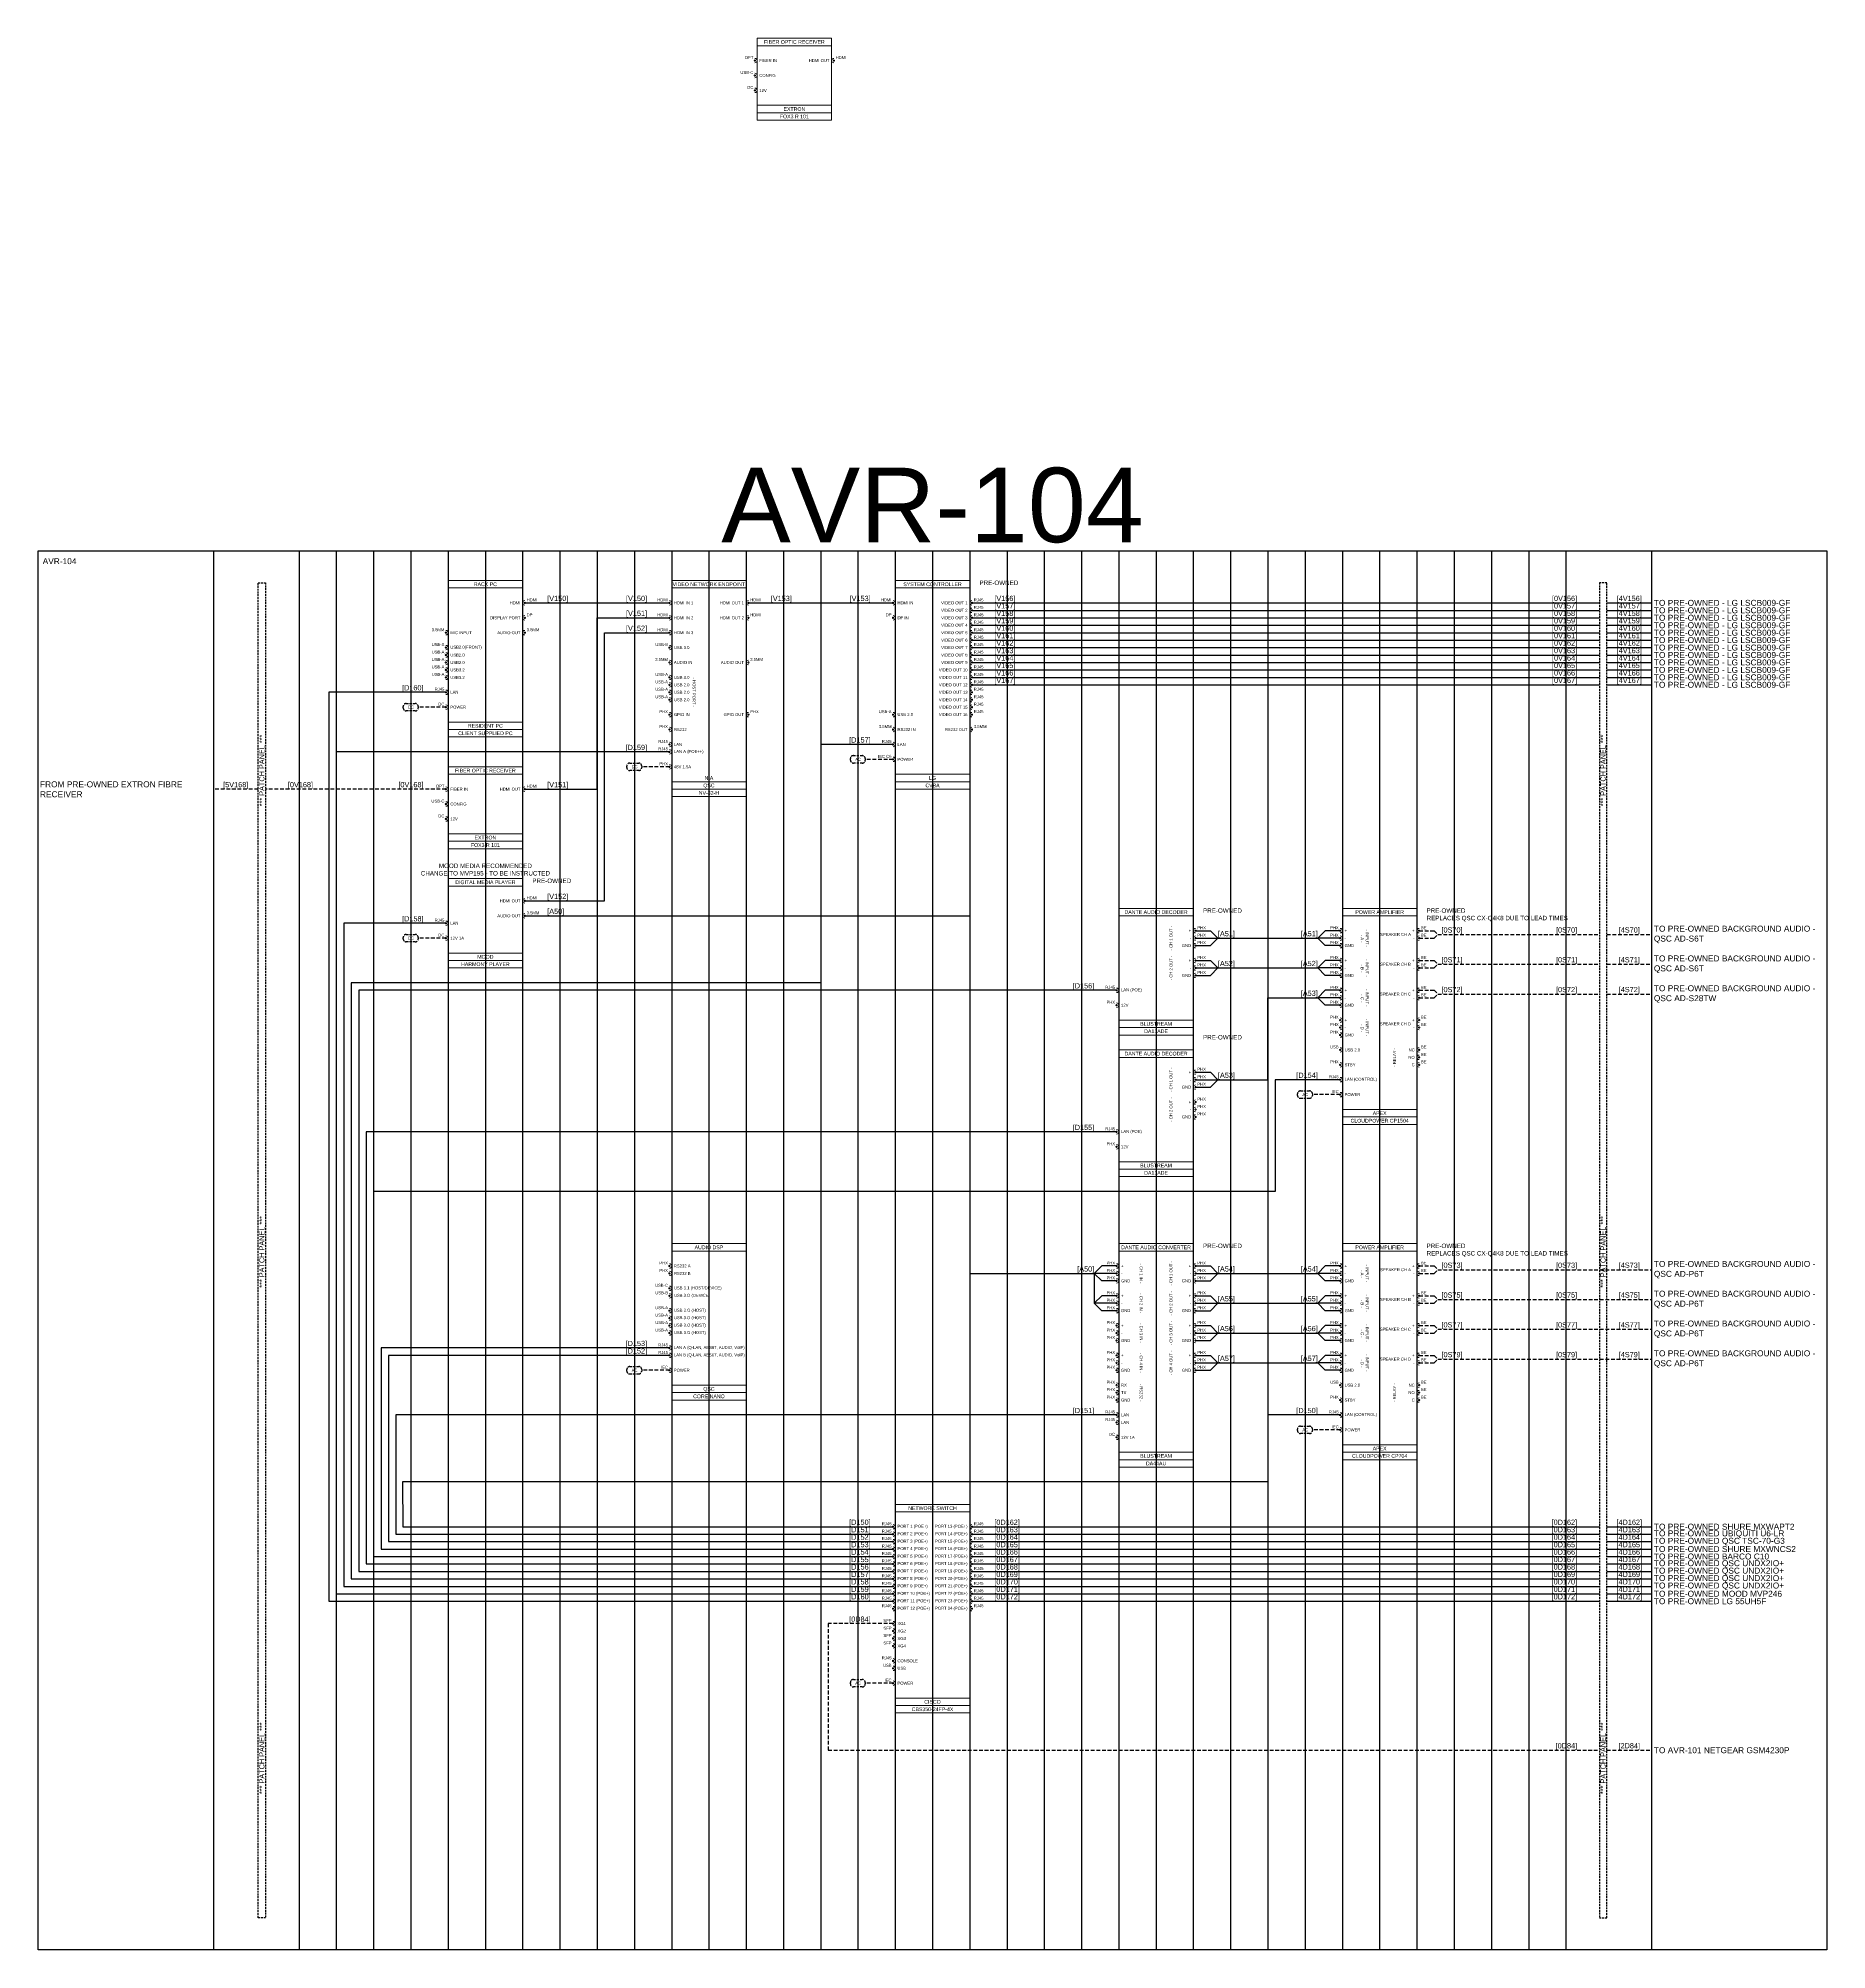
# Model space of a CAD drawing. Header units: millimetres. Extents: x -71336 to -33468, y -26189 to 22712.
# Drawn here: x -43835 to -42635, y -23452 to -22169 of the extents above; entities that cross this region are included whole.
import ezdxf
from ezdxf.enums import TextEntityAlignment as Align
from ezdxf.lldxf.tags import DXFTag

# ---------------------------------------------------------------- set-up
doc = ezdxf.new("R2010")
doc.units = ezdxf.units.MM
doc.linetypes.add('DASHED', pattern=[0.75, 0.5, -0.25])
doc.linetypes.add('DASHED2', pattern=[0.375, 0.25, -0.125])
for name, color, linetype in [('SC - 2 Core Speaker', 211, 'DASHED'), ('SC - 3 Core Flex', 7, 'DASHED'), ('SC - Cat - Green - Data', 84, 'Continuous'), ('SC - Cat - Green - Data - DANTE', 84, 'DANTE'), ('SC - Cat - Green - Data - DS', 84, 'DS'), ('SC - Cat - Green - Data - QLAN', 84, 'QLAN'), ('SC - Cat - Red - AV', 1, 'Continuous'), ('SC - Fibre', 170, 'DASHED'), ('SC - HDMI', 192, 'Continuous'), ('SC - Starquad', 4, 'Continuous'), ('SC - Text', 7, 'Continuous'), ('Text', 7, 'Continuous')]:
    doc.layers.add(name, color=color, linetype=linetype)
doc.layers.add('SC - Equipment', color=7, linetype='Continuous', lineweight=13)
doc.layers.add('SC - Xlines', color=252, linetype='Continuous', plot=False)
doc.styles.add('ARIAL', font='arial.ttf')
doc.styles.get("Standard").update_dxf_attribs({"font": 'arial.ttf', "height": 35})
tags = doc.linetypes.add('DANTE', pattern='A,3.745209,-0.071128,["DANTE",ARIAL,S=0.5,R=0,X=0,Y=-0.25],-2.454793,3.728871', length=10.000001).pattern_tags.tags
tags[6] = DXFTag(74, 10)
tags = doc.linetypes.add('DS', pattern='A,1.939444,-0.075392,["DS",ARIAL,S=0.5,R=0,X=0,Y=-0.25],-1.06308,1.922084', length=5).pattern_tags.tags
tags[6] = DXFTag(74, 10)
tags = doc.linetypes.add('QLAN', pattern='A,3.942001,-0.106942,["QLAN",ARIAL,S=0.5,R=0,X=0,Y=-0.25],-1.981735,3.969322', length=10).pattern_tags.tags
tags[6] = DXFTag(74, 10)

# ---------------------------------------------------------------- blocks, each defined once
blk = doc.blocks.new('Cisco CBS350-24FP-4X - SCHEMATIC')
at = {"layer": 'SC - Equipment'}
for p, q in [((-25, 0), (25, 0)), ((-25, -140), (-25, 0)), ((25, 0), (25, -140)), ((25, -5), (-25, -5)), ((25, -130), (-25, -130)), ((25, -130), (-25, -130)), ((25, -135), (-25, -135)), ((25, -135), (-25, -135)), ((25, -135), (-25, -135)), ((25, -140), (-25, -140))]:
    blk.add_line(p, q, dxfattribs=at)
at = {"layer": 'SC - Equipment', "const_width": 0.7}
for points in [[(-26.1, -15, 1), (-26.9, -15, 1)], [(-26.1, -20, 1), (-26.9, -20, 1)], [(-26.1, -25, 1), (-26.9, -25, 1)], [(26.1, -15, -1), (26.9, -15, -1)], [(26.1, -20, -1), (26.9, -20, -1)], [(26.1, -25, -1), (26.9, -25, -1)], [(-26.1, -30, 1), (-26.9, -30, 1)], [(-26.1, -35, 1), (-26.9, -35, 1)], [(26.1, -30, -1), (26.9, -30, -1)], [(26.1, -35, -1), (26.9, -35, -1)], [(-26.1, -40, 1), (-26.9, -40, 1)], [(-26.1, -45, 1), (-26.9, -45, 1)], [(-26.1, -50, 1), (-26.9, -50, 1)], [(26.1, -40, -1), (26.9, -40, -1)], [(26.1, -45, -1), (26.9, -45, -1)], [(26.1, -50, -1), (26.9, -50, -1)], [(-26.1, -55, 1), (-26.9, -55, 1)], [(-26.1, -60, 1), (-26.9, -60, 1)], [(26.1, -55, -1), (26.9, -55, -1)], [(26.1, -60, -1), (26.9, -60, -1)], [(-26.1, -65, 1), (-26.9, -65, 1)], [(-26.1, -70, 1), (-26.9, -70, 1)], [(26.1, -65, -1), (26.9, -65, -1)], [(26.1, -70, -1), (26.9, -70, -1)], [(-26.1, -80, 1), (-26.9, -80, 1)], [(-26.1, -85, 1), (-26.9, -85, 1)], [(-26.1, -90, 1), (-26.9, -90, 1)], [(-26.1, -95, 1), (-26.9, -95, 1)], [(-26.1, -105, 1), (-26.9, -105, 1)], [(-26.1, -110, 1), (-26.9, -110, 1)], [(-26.1, -120, 1), (-26.9, -120, 1)]]:
    blk.add_lwpolyline(points, format="xyb", close=True, dxfattribs=at)
at = {"layer": 'SC - Equipment'}
for centre, start, end in [((-26.5, -15), 270, 90), ((-26.5, -20), 270, 90), ((-26.5, -25), 270, 90), ((26.5, -15), 90, 270), ((26.5, -20), 90, 270), ((26.5, -25), 90, 270), ((-26.5, -30), 270, 90), ((-26.5, -35), 270, 90), ((26.5, -30), 90, 270), ((26.5, -35), 90, 270), ((-26.5, -40), 270, 90), ((-26.5, -45), 270, 90), ((-26.5, -50), 270, 90), ((26.5, -40), 90, 270), ((26.5, -45), 90, 270), ((26.5, -50), 90, 270), ((-26.5, -55), 270, 90), ((-26.5, -60), 270, 90), ((-26.5, -65), 270, 90), ((26.5, -55), 90, 270), ((26.5, -60), 90, 270), ((26.5, -65), 90, 270), ((-26.5, -70), 270, 90), ((26.5, -70), 90, 270), ((-26.5, -80), 270, 90), ((-26.5, -85), 270, 90), ((-26.5, -90), 270, 90), ((-26.5, -95), 270, 90), ((-26.5, -105), 270, 90), ((-26.5, -110), 270, 90), ((-26.5, -120), 270, 90)]:
    blk.add_arc(centre, 1.5, start, end, dxfattribs=at)
at = {"ltscale": 5}
for tag, p in [('DESCRIPTION', (0, -2.5)), ('MODEL', (0, -137.5)), ('MAKE', (0, -132.5))]:
    blk.add_attdef(tag, text='', height=2.5, dxfattribs=at).set_placement(p, align=Align.MIDDLE_CENTER)
at = {"ltscale": 5, "flags": 1}
for tag, p in [('ROOM_TYPE', (45, -5)), ('LOCATION', (45, -10)), ('RACK_EQUIPMENT_(Y/N)', (45, -15)), ('AMP(@240V)', (45, -40)), ('IP_(Y/N)', (45, -30)), ('POE(WATT)', (45, -35)), ('WATT', (45, -45)), ('BTU/H', (45, -50)), ('WEIGHT(KG)', (45, -55)), ('TRANSFORMER_TAPS', (45, -60))]:
    blk.add_attdef(tag, p, '', height=2.5, dxfattribs=at)
blk.add_attdef('BRACKET', text='', height=2.5, dxfattribs=at).set_placement((0, -127.5), align=Align.MIDDLE_CENTER)
at = {"layer": 'SC - Equipment', "ltscale": 5, "char_height": 2}
for s, insert, width, attachment_point in [('RJ45', (-27.5, -13), 5.774, 6), ('RJ45', (27.7, -13), 7.175, 4), ('RJ45', (-27.5, -18), 5.774, 6), ('RJ45', (-27.5, -23), 5.774, 6), ('PORT 1 (POE+)', (-23.5, -15), 23.5, 4), ('PORT 2 (POE+)', (-23.5, -20), 23.5, 4), ('PORT 3 (POE+)', (-23.5, -25), 23.5, 4), ('PORT 13 (POE+)', (23.5, -15), 23.5, 6), ('PORT 14 (POE+)', (23.5, -20), 23.5, 6), ('PORT 15 (POE+)', (23.5, -25), 23.5, 6), ('RJ45', (27.7, -18), 7.175, 4), ('RJ45', (27.7, -23), 7.175, 4), ('RJ45', (-27.5, -28), 5.774, 6), ('RJ45', (-27.5, -33), 5.774, 6), ('RJ45', (-27.5, -38), 5.774, 6), ('PORT 4 (POE+)', (-23.5, -30), 23.5, 4), ('PORT 5 (POE+)', (-23.5, -35), 23.5, 4), ('PORT 16 (POE+)', (23.5, -30), 23.5, 6), ('PORT 17 (POE+)', (23.5, -35), 23.5, 6), ('RJ45', (27.7, -28), 7.175, 4), ('RJ45', (27.7, -33), 7.175, 4), ('RJ45', (27.7, -38), 7.175, 4), ('RJ45', (-27.5, -43), 5.774, 6), ('RJ45', (-27.5, -48), 5.774, 6), ('PORT 6 (POE+)', (-23.5, -40), 23.5, 4), ('PORT 7 (POE+)', (-23.5, -45), 23.5, 4), ('PORT 8 (POE+)', (-23.5, -50), 23.5, 4), ('PORT 18 (POE+)', (23.5, -40), 23.5, 6), ('\\pxt10;PORT 19 (POE+)', (23.5, -45), 23.5, 6), ('PORT 20 (POE+)', (23.5, -50), 23.5, 6), ('RJ45', (27.7, -43), 7.175, 4), ('RJ45', (27.7, -48), 7.175, 4), ('RJ45', (-27.5, -53), 5.774, 6), ('RJ45', (-27.5, -58), 5.774, 6), ('RJ45', (-27.5, -63), 5.774, 6), ('PORT 9 (POE+)', (-23.5, -55), 23.5, 4), ('PORT 10 (POE+)', (-23.5, -60), 23.5, 4), ('PORT 11 (POE+)', (-23.5, -65), 23.5, 4), ('PORT 21 (POE+)', (23.5, -55), 23.5, 6), ('PORT 22 (POE+)', (23.5, -60), 23.5, 6), ('PORT 23 (POE+)', (23.5, -65), 23.5, 6), ('RJ45', (27.7, -53), 7.175, 4), ('RJ45', (27.7, -58), 7.175, 4), ('RJ45', (27.7, -63), 7.175, 4), ('RJ45', (-27.5, -68), 5.774, 6), ('SFP', (-27.5, -78), 5.774, 6), ('PORT 12 (POE+)', (-23.5, -70), 23.5, 4), ('PORT 24 (POE+)', (23.5, -70), 23.5, 6), ('RJ45', (27.7, -68), 7.175, 4), ('SFP', (-27.5, -83), 5.774, 6), ('SFP', (-27.5, -88), 5.774, 6), ('XG1', (-23.5, -80), 23.5, 4), ('XG2', (-23.5, -85), 23.5, 4), ('XG3', (-23.5, -90), 23.5, 4), ('RJ45', (-27.5, -103), 5.774, 6), ('SFP', (-27.5, -93), 5.774, 6), ('XG4', (-23.5, -95), 23.5, 4), ('USB', (-27.5, -108), 5.774, 6), ('CONSOLE', (-23.5, -105), 23.5, 4), ('USB', (-23.5, -110), 23.5, 4), ('IEC', (-27.5, -118), 5.774, 6), ('POWER', (-23.5, -120), 23.5, 4)]:
    blk.add_mtext(s, dxfattribs=dict(at, insert=insert, width=width, attachment_point=attachment_point))
blk = doc.blocks.new('LG CVCA - SCHEMATIC')
at = {"layer": 'SC - Equipment'}
for p, q in [((-25, 0), (25, 0)), ((-25, -140), (-25, 0)), ((25, 0), (25, -140)), ((25, -5), (-25, -5)), ((25, -130), (-25, -130)), ((25, -130), (-25, -130)), ((25, -135), (-25, -135)), ((25, -135), (-25, -135)), ((25, -135), (-25, -135)), ((25, -140), (-25, -140))]:
    blk.add_line(p, q, dxfattribs=at)
at = {"layer": 'SC - Equipment', "const_width": 0.7}
for points in [[(-26.1, -15, 1), (-26.9, -15, 1)], [(-26.1, -25, 1), (-26.9, -25, 1)], [(26.1, -15, -1), (26.9, -15, -1)], [(26.1, -20, -1), (26.9, -20, -1)], [(26.1, -25, -1), (26.9, -25, -1)], [(26.1, -30, -1), (26.9, -30, -1)], [(26.1, -35, -1), (26.9, -35, -1)], [(26.1, -40, -1), (26.9, -40, -1)], [(26.1, -45, -1), (26.9, -45, -1)], [(26.1, -50, -1), (26.9, -50, -1)], [(26.1, -55, -1), (26.9, -55, -1)], [(26.1, -60, -1), (26.9, -60, -1)], [(26.1, -65, -1), (26.9, -65, -1)], [(26.1, -70, -1), (26.9, -70, -1)], [(26.1, -75, -1), (26.9, -75, -1)], [(-26.1, -90, 1), (-26.9, -90, 1)], [(26.1, -80, -1), (26.9, -80, -1)], [(26.1, -85, -1), (26.9, -85, -1)], [(26.1, -90, -1), (26.9, -90, -1)], [(-26.1, -100, 1), (-26.9, -100, 1)], [(26.1, -100, -1), (26.9, -100, -1)], [(-26.1, -110, 1), (-26.9, -110, 1)], [(-26.1, -120, 1), (-26.9, -120, 1)]]:
    blk.add_lwpolyline(points, format="xyb", close=True, dxfattribs=at)
at = {"layer": 'SC - Equipment'}
for centre, start, end in [((-26.5, -15), 270, 90), ((-26.5, -25), 270, 90), ((26.5, -15), 90, 270), ((26.5, -20), 90, 270), ((26.5, -25), 90, 270), ((26.5, -30), 90, 270), ((26.5, -35), 90, 270), ((26.5, -40), 90, 270), ((26.5, -45), 90, 270), ((26.5, -50), 90, 270), ((26.5, -55), 90, 270), ((26.5, -60), 90, 270), ((26.5, -65), 90, 270), ((26.5, -70), 90, 270), ((26.5, -75), 90, 270), ((-26.5, -90), 270, 90), ((26.5, -80), 90, 270), ((26.5, -85), 90, 270), ((26.5, -90), 90, 270), ((-26.5, -100), 270, 90), ((26.5, -100), 90, 270), ((-26.5, -110), 270, 90), ((-26.5, -120), 270, 90)]:
    blk.add_arc(centre, 1.5, start, end, dxfattribs=at)
at = {"ltscale": 5}
for tag, p in [('DESCRIPTION', (0, -2.5)), ('MODEL', (0, -137.5)), ('MAKE', (0, -132.5))]:
    blk.add_attdef(tag, text='', height=2.5, dxfattribs=at).set_placement(p, align=Align.MIDDLE_CENTER)
at = {"ltscale": 5, "flags": 1}
for tag, p in [('ROOM_TYPE', (45, -5)), ('LOCATION', (45, -10)), ('RACK_EQUIPMENT_(Y/N)', (45, -15)), ('AMP(@240V)', (45, -40)), ('IP_(Y/N)', (45, -30)), ('POE(WATT)', (45, -35)), ('WATT', (45, -45)), ('BTU/H', (45, -50)), ('WEIGHT(KG)', (45, -55)), ('TRANSFORMER_TAPS', (45, -60))]:
    blk.add_attdef(tag, p, '', height=2.5, dxfattribs=at)
blk.add_attdef('BRACKET', text='', height=2.5, dxfattribs=at).set_placement((0, -127.5), align=Align.MIDDLE_CENTER)
at = {"layer": 'SC - Equipment', "ltscale": 5, "char_height": 2}
for s, insert, width, attachment_point in [('HDMI', (-27.5, -13), 5.774, 6), ('RJ45', (27.7, -13), 3.746, 4), ('DP', (-27.5, -23), 5.774, 6), ('HDMI IN', (-23.5, -15), 23.5, 4), ('DP IN', (-23.5, -25), 23.5, 4), ('VIDEO OUT 1', (23.5, -15), 23.5, 6), ('VIDEO OUT 2', (23.5, -20), 23.5, 6), ('VIDEO OUT 3', (23.5, -25), 23.5, 6), ('RJ45', (27.7, -18), 3.746, 4), ('RJ45', (27.7, -23), 3.746, 4), ('VIDEO OUT 4', (23.5, -30), 23.5, 6), ('VIDEO OUT 5', (23.5, -35), 23.5, 6), ('RJ45', (27.7, -28), 3.746, 4), ('RJ45', (27.7, -33), 3.746, 4), ('RJ45', (27.7, -38), 3.746, 4), ('VIDEO OUT 6', (23.5, -40), 23.5, 6), ('VIDEO OUT 7', (23.5, -45), 23.5, 6), ('VIDEO OUT 8', (23.5, -50), 23.5, 6), ('RJ45', (27.7, -43), 3.746, 4), ('RJ45', (27.7, -48), 3.746, 4), ('VIDEO OUT 10', (23.5, -60), 23.5, 6), ('VIDEO OUT 11', (23.5, -65), 23.5, 6), ('VIDEO OUT 9', (23.5, -55), 23.5, 6), ('RJ45', (27.7, -53), 3.746, 4), ('RJ45', (27.7, -58), 3.746, 4), ('RJ45', (27.7, -63), 3.746, 4), ('VIDEO OUT 12', (23.5, -70), 23.5, 6), ('VIDEO OUT 13', (23.5, -75), 23.5, 6), ('RJ45', (27.7, -68), 3.746, 4), ('RJ45', (27.7, -73), 3.746, 4), ('USB 2.0', (-23.5, -90), 23.5, 4), ('VIDEO OUT 14', (23.5, -80), 23.5, 6), ('VIDEO OUT 15', (23.5, -85), 23.5, 6), ('VIDEO OUT 16', (23.5, -90), 23.5, 6), ('RJ45', (27.7, -78), 3.746, 4), ('RJ45', (27.7, -83), 3.746, 4), ('RJ45', (27.7, -88), 3.746, 4), ('RS232 IN', (-23.5, -100), 23.5, 4), ('RS232 OUT', (23.5, -100), 23.5, 6), ('3.5MM', (27.7, -98), 3.746, 4), ('LAN', (-23.5, -110), 23.5, 4), ('POWER', (-23.5, -120), 23.5, 4)]:
    blk.add_mtext(s, dxfattribs=dict(at, insert=insert, width=width, attachment_point=attachment_point))
at = {"layer": 'SC - Equipment', "ltscale": 5, "char_height": 2, "attachment_point": 6}
for s, insert in [('USB-A', (-27.5, -88)), ('3.5MM', (-27.5, -98)), ('RJ45', (-27.5, -108)), ('IEC C6', (-27.5, -118))]:
    blk.add_mtext(s, dxfattribs=dict(at, insert=insert))
blk = doc.blocks.new('QSC NV-32-H - SCHEMATIC')
at = {"layer": 'SC - Equipment'}
for p, q in [((-25, 0), (25, 0)), ((-25, -145), (-25, 0)), ((25, 0), (25, -145)), ((25, -5), (-25, -5)), ((25, -135), (-25, -135)), ((25, -135), (-25, -135)), ((25, -140), (-25, -140)), ((25, -140), (-25, -140)), ((25, -140), (-25, -140)), ((25, -145), (-25, -145))]:
    blk.add_line(p, q, dxfattribs=at)
at = {"layer": 'SC - Equipment', "const_width": 0.7}
for points in [[(-26.1, -15, 1), (-26.9, -15, 1)], [(-26.1, -25, 1), (-26.9, -25, 1)], [(26.1, -15, -1), (26.9, -15, -1)], [(26.1, -25, -1), (26.9, -25, -1)], [(-26.1, -35, 1), (-26.9, -35, 1)], [(-26.1, -45, 1), (-26.9, -45, 1)], [(-26.1, -55, 1), (-26.9, -55, 1)], [(26.1, -55, -1), (26.9, -55, -1)], [(-26.1, -65, 1), (-26.9, -65, 1)], [(-26.1, -70, 1), (-26.9, -70, 1)], [(-26.1, -75, 1), (-26.9, -75, 1)], [(-26.1, -80, 1), (-26.9, -80, 1)], [(-26.1, -90, 1), (-26.9, -90, 1)], [(26.1, -90, -1), (26.9, -90, -1)], [(-26.1, -100, 1), (-26.9, -100, 1)], [(-26.1, -110, 1), (-26.9, -110, 1)], [(-26.1, -115, 1), (-26.9, -115, 1)], [(-26.1, -125, 1), (-26.9, -125, 1)]]:
    blk.add_lwpolyline(points, format="xyb", close=True, dxfattribs=at)
at = {"layer": 'SC - Equipment'}
for centre, start, end in [((-26.5, -15), 270, 90), ((-26.5, -25), 270, 90), ((26.5, -15), 90, 270), ((26.5, -25), 90, 270), ((-26.5, -35), 270, 90), ((-26.5, -45), 270, 90), ((-26.5, -55), 270, 90), ((-26.5, -65), 270, 90), ((26.5, -55), 90, 270), ((-26.5, -70), 270, 90), ((-26.5, -75), 270, 90), ((-26.5, -80), 270, 90), ((-26.5, -90), 270, 90), ((26.5, -90), 90, 270), ((-26.5, -100), 270, 90), ((-26.5, -110), 270, 90), ((-26.5, -115), 270, 90), ((-26.5, -125), 270, 90)]:
    blk.add_arc(centre, 1.5, start, end, dxfattribs=at)
at = {"ltscale": 5}
for tag, p in [('DESCRIPTION', (0, -2.5)), ('BRACKET', (0, -132.5)), ('MAKE', (0, -137.5)), ('MODEL', (0, -142.5))]:
    blk.add_attdef(tag, text='', height=2.5, dxfattribs=at).set_placement(p, align=Align.MIDDLE_CENTER)
at = {"ltscale": 5, "flags": 1}
for tag, p in [('ROOM_TYPE', (45, -5)), ('LOCATION', (45, -10)), ('RACK_EQUIPMENT_(Y/N)', (45, -15)), ('AMP(@240V)', (45, -40)), ('IP_(Y/N)', (45, -30)), ('POE(WATT)', (45, -35)), ('WATT', (45, -45)), ('BTU/H', (45, -50)), ('WEIGHT(KG)', (45, -55)), ('TRANSFORMER_TAPS', (45, -60))]:
    blk.add_attdef(tag, p, '', height=2.5, dxfattribs=at)
at = {"layer": 'SC - Equipment', "ltscale": 5, "char_height": 2}
for s, insert, width, attachment_point in [('HDMI', (-27.5, -13), 5.774, 6), ('HDMI', (27.7, -13), 7.175, 4), ('HDMI', (-27.5, -23), 5.774, 6), ('HDMI IN 1', (-23.5, -15), 23.5, 4), ('HDMI IN 2', (-23.5, -25), 23.5, 4), ('HDMI OUT 1', (23.5, -15), 23.5, 6), ('HDMI OUT 2', (23.5, -25), 23.5, 6), ('HDMI', (27.7, -23), 7.175, 4), ('HDMI', (-27.5, -33), 5.774, 6), ('HDMI IN 3', (-23.5, -35), 23.5, 4), ('USB-B', (-27.5, -43), 5.774, 6), ('USB 3.0', (-23.5, -45), 23.5, 4), ('3.5MM', (-27.5, -53), 5.774, 6), ('USB-A', (-27.5, -63), 5.774, 6), ('AUDIO IN', (-23.5, -55), 23.5, 4), ('USB 3.0', (-23.5, -65), 23.5, 4), ('AUDIO OUT', (23.5, -55), 23.5, 6), ('3.5MM', (27.7, -53), 7.175, 4), ('USB-A', (-27.5, -68), 5.774, 6), ('USB-A', (-27.5, -73), 5.774, 6), ('USB-A', (-27.5, -78), 5.774, 6), ('USB 2.0', (-23.5, -70), 23.5, 4), ('USB 2.0', (-23.5, -75), 23.5, 4), ('PHX', (-27.5, -88), 5.774, 6), ('GPIO IN', (-23.5, -90), 23.5, 4), ('USB 2.0', (-23.5, -80), 23.5, 4), ('GPIO OUT', (23.5, -90), 23.5, 6), ('PHX', (27.7, -88), 7.175, 4), ('PHX', (-27.5, -98), 5.774, 6), ('RS232', (-23.5, -100), 23.5, 4), ('RJ45', (-27.5, -108), 5.774, 6), ('RJ45', (-27.5, -113), 5.774, 6), ('LAN', (-23.5, -110), 23.5, 4), ('LAN A (POE++)', (-23.5, -115), 23.5, 4), ('PHX', (-27.5, -123), 5.774, 6), ('48V 1.5A', (-23.5, -125), 23.5, 4)]:
    blk.add_mtext(s, dxfattribs=dict(at, insert=insert, width=width, attachment_point=attachment_point))
at = {"layer": 'SC - Equipment', "ltscale": 5, "insert": (-10, -75), "char_height": 2, "width": 19.637, "attachment_point": 5, "rotation": 270}
blk.add_mtext('- HOST PORT -', dxfattribs=at)
blk = doc.blocks.new('G2 DIGITAL C310L - SCHEMATIC')
at = {"layer": 'SC - Equipment'}
for p, q in [((-25, 0), (25, 0)), ((-25, -105), (-25, 0)), ((25, 0), (25, -105)), ((25, -5), (-25, -5)), ((25, -95), (-25, -95)), ((25, -95), (-25, -95)), ((25, -100), (-25, -100)), ((25, -100), (-25, -100)), ((25, -100), (-25, -100)), ((25, -105), (-25, -105))]:
    blk.add_line(p, q, dxfattribs=at)
at = {"layer": 'SC - Equipment', "const_width": 0.7}
for points in [[(26.1, -15, -1), (26.9, -15, -1)], [(26.1, -25, -1), (26.9, -25, -1)], [(-26.1, -35, 1), (-26.9, -35, 1)], [(26.1, -35, -1), (26.9, -35, -1)], [(-26.1, -45, 1), (-26.9, -45, 1)], [(-26.1, -50, 1), (-26.9, -50, 1)], [(-26.1, -55, 1), (-26.9, -55, 1)], [(-26.1, -60, 1), (-26.9, -60, 1)], [(-26.1, -65, 1), (-26.9, -65, 1)], [(-26.1, -75, 1), (-26.9, -75, 1)], [(-26.1, -85, 1), (-26.9, -85, 1)]]:
    blk.add_lwpolyline(points, format="xyb", close=True, dxfattribs=at)
at = {"layer": 'SC - Equipment'}
for centre, start, end in [((26.5, -15), 90, 270), ((26.5, -25), 90, 270), ((-26.5, -35), 270, 90), ((26.5, -35), 90, 270), ((-26.5, -45), 270, 90), ((-26.5, -50), 270, 90), ((-26.5, -55), 270, 90), ((-26.5, -60), 270, 90), ((-26.5, -65), 270, 90), ((-26.5, -75), 270, 90), ((-26.5, -85), 270, 90)]:
    blk.add_arc(centre, 1.5, start, end, dxfattribs=at)
at = {"ltscale": 5}
for tag, p in [('DESCRIPTION', (0, -2.5)), ('MODEL', (0, -102.5)), ('MAKE', (0, -97.5))]:
    blk.add_attdef(tag, text='', height=2.5, dxfattribs=at).set_placement(p, align=Align.MIDDLE_CENTER)
at = {"ltscale": 5, "flags": 1}
for tag, p in [('ROOM_TYPE', (45, -5)), ('LOCATION', (45, -10)), ('RACK_EQUIPMENT_(Y/N)', (45, -15)), ('AMP(@240V)', (45, -40)), ('IP_(Y/N)', (45, -30)), ('POE(WATT)', (45, -35)), ('WATT', (45, -45)), ('BTU/H', (45, -50)), ('WEIGHT(KG)', (45, -55)), ('TRANSFORMER_TAPS', (45, -60))]:
    blk.add_attdef(tag, p, '', height=2.5, dxfattribs=at)
blk.add_attdef('BRACKET', text='', height=2.5, dxfattribs=at).set_placement((0, -92.5), align=Align.MIDDLE_CENTER)
at = {"layer": 'SC - Equipment', "ltscale": 5, "char_height": 2}
for s, insert, width, attachment_point in [('HDMI', (27.7, -13), 7.175, 4), ('DISPLAY PORT', (23.5, -25), 26.679, 6), ('HDMI', (23.5, -15), 28.762, 6), ('DP', (27.7, -23), 7.175, 4), ('3.5MM', (-27.5, -33), 5.774, 6), ('MIC INPUT', (-23.5, -35), 23.5, 4), ('AUDIO OUT', (23.5, -35), 26.679, 6), ('3.5MM', (27.7, -33), 7.175, 4), ('USB-A', (-27.5, -43), 5.774, 6), ('USB-A', (-27.5, -48), 5.774, 6), ('USB2.0(FRONT)', (-23.5, -45), 23.5, 4), ('USB2.0', (-23.5, -50), 23.5, 4), ('USB-A', (-27.5, -53), 5.774, 6), ('USB-A', (-27.5, -58), 5.774, 6), ('\\pxt2;USB-A', (-27.5, -63), 5.774, 6), ('USB2.0', (-23.5, -55), 23.5, 4), ('USB3.2', (-23.5, -60), 23.5, 4), ('USB3.2', (-23.5, -65), 23.5, 4), ('RJ45', (-27.5, -73), 5.774, 6), ('LAN', (-23.5, -75), 23.5, 4), ('DC', (-27.5, -83), 5.774, 6), ('POWER', (-23.5, -85), 23.5, 4)]:
    blk.add_mtext(s, dxfattribs=dict(at, insert=insert, width=width, attachment_point=attachment_point))
blk = doc.blocks.new('EXTRON FOX3 R101 - SCHEMATIC')
at = {"layer": 'SC - Equipment'}
for p, q in [((-25, 0), (25, 0)), ((-25, -55), (-25, 0)), ((25, 0), (25, -55)), ((25, -5), (-25, -5)), ((25, -45), (-25, -45)), ((25, -45), (-25, -45)), ((25, -50), (-25, -50)), ((25, -50), (-25, -50)), ((25, -50), (-25, -50)), ((25, -55), (-25, -55))]:
    blk.add_line(p, q, dxfattribs=at)
at = {"layer": 'SC - Equipment', "const_width": 0.7}
for points in [[(-26.1, -15, 1), (-26.9, -15, 1)], [(-26.1, -25, 1), (-26.9, -25, 1)], [(26.1, -15, -1), (26.9, -15, -1)], [(-26.1, -35, 1), (-26.9, -35, 1)]]:
    blk.add_lwpolyline(points, format="xyb", close=True, dxfattribs=at)
at = {"layer": 'SC - Equipment'}
for centre, start, end in [((-26.5, -15), 270, 90), ((-26.5, -25), 270, 90), ((26.5, -15), 90, 270), ((-26.5, -35), 270, 90)]:
    blk.add_arc(centre, 1.5, start, end, dxfattribs=at)
at = {"ltscale": 5}
for tag, p in [('DESCRIPTION', (0, -2.5)), ('MODEL', (0, -52.5)), ('MAKE', (0, -47.5))]:
    blk.add_attdef(tag, text='', height=2.5, dxfattribs=at).set_placement(p, align=Align.MIDDLE_CENTER)
at = {"ltscale": 5, "flags": 1}
for tag, p in [('ROOM_TYPE', (45, -5)), ('LOCATION', (45, -10)), ('RACK_EQUIPMENT_(Y/N)', (45, -15)), ('AMP(@240V)', (45, -40)), ('IP_(Y/N)', (45, -30)), ('POE(WATT)', (45, -35)), ('WATT', (45, -45)), ('BTU/H', (45, -50)), ('WEIGHT(KG)', (45, -55)), ('TRANSFORMER_TAPS', (45, -60))]:
    blk.add_attdef(tag, p, '', height=2.5, dxfattribs=at)
blk.add_attdef('BRACKET', text='', height=2.5, dxfattribs=at).set_placement((0, -42.5), align=Align.MIDDLE_CENTER)
at = {"layer": 'SC - Equipment', "ltscale": 5, "char_height": 2}
for s, insert, width, attachment_point in [('OPT', (-27.5, -13), 5.774, 6), ('HDMI', (27.7, -13), 7.175, 4), ('USB-C', (-27.5, -23), 5.774, 6), ('CONFIG', (-23.5, -25), 23.5, 4), ('FIBER IN', (-23.5, -15), 23.5, 4), ('HDMI OUT', (23.5, -15), 23.5, 6), ('DC', (-27.5, -33), 5.774, 6), ('12V', (-23.5, -35), 23.5, 4)]:
    blk.add_mtext(s, dxfattribs=dict(at, insert=insert, width=width, attachment_point=attachment_point))
blk = doc.blocks.new('APEX CLOUDPOWER CP1504 - SCHEMATIC')
at = {"layer": 'SC - Equipment'}
for p, q in [((-25, 0), (25, 0)), ((-25, -145), (-25, 0)), ((25, 0), (25, -145)), ((25, -5), (-25, -5)), ((25, -135), (-25, -135)), ((25, -135), (-25, -135)), ((25, -140), (-25, -140)), ((25, -140), (-25, -140)), ((25, -140), (-25, -140)), ((25, -145), (-25, -145))]:
    blk.add_line(p, q, dxfattribs=at)
at = {"layer": 'SC - Equipment', "const_width": 0.7}
for points in [[(-26.1, -15, 1), (-26.9, -15, 1)], [(-26.1, -20, 1), (-26.9, -20, 1)], [(-26.1, -25, 1), (-26.9, -25, 1)], [(26.1, -15, -1), (26.9, -15, -1)], [(26.1, -20, -1), (26.9, -20, -1)], [(-26.1, -35, 1), (-26.9, -35, 1)], [(26.1, -35, -1), (26.9, -35, -1)], [(-26.1, -40, 1), (-26.9, -40, 1)], [(-26.1, -45, 1), (-26.9, -45, 1)], [(26.1, -40, -1), (26.9, -40, -1)], [(-26.1, -55, 1), (-26.9, -55, 1)], [(-26.1, -60, 1), (-26.9, -60, 1)], [(26.1, -55, -1), (26.9, -55, -1)], [(26.1, -60, -1), (26.9, -60, -1)], [(-26.1, -65, 1), (-26.9, -65, 1)], [(-26.1, -75, 1), (-26.9, -75, 1)], [(26.1, -75, -1), (26.9, -75, -1)], [(-26.1, -80, 1), (-26.9, -80, 1)], [(-26.1, -85, 1), (-26.9, -85, 1)], [(26.1, -80, -1), (26.9, -80, -1)], [(-26.1, -95, 1), (-26.9, -95, 1)], [(26.1, -95, -1), (26.9, -95, -1)], [(26.1, -100, -1), (26.9, -100, -1)], [(-26.1, -105, 1), (-26.9, -105, 1)], [(-26.1, -115, 1), (-26.9, -115, 1)], [(26.1, -105, -1), (26.9, -105, -1)], [(-26.1, -125, 1), (-26.9, -125, 1)]]:
    blk.add_lwpolyline(points, format="xyb", close=True, dxfattribs=at)
at = {"layer": 'SC - Equipment'}
for centre, start, end in [((-26.5, -15), 270, 90), ((-26.5, -20), 270, 90), ((-26.5, -25), 270, 90), ((26.5, -15), 90, 270), ((26.5, -20), 90, 270), ((-26.5, -35), 270, 90), ((26.5, -35), 90, 270), ((-26.5, -40), 270, 90), ((-26.5, -45), 270, 90), ((26.5, -40), 90, 270), ((-26.5, -55), 270, 90), ((-26.5, -60), 270, 90), ((-26.5, -65), 270, 90), ((26.5, -55), 90, 270), ((26.5, -60), 90, 270), ((-26.5, -75), 270, 90), ((26.5, -75), 90, 270), ((-26.5, -80), 270, 90), ((-26.5, -85), 270, 90), ((26.5, -80), 90, 270), ((-26.5, -95), 270, 90), ((26.5, -95), 90, 270), ((26.5, -100), 90, 270), ((-26.5, -105), 270, 90), ((-26.5, -115), 270, 90), ((26.5, -105), 90, 270), ((-26.5, -125), 270, 90)]:
    blk.add_arc(centre, 1.5, start, end, dxfattribs=at)
at = {"ltscale": 5}
for tag, p in [('DESCRIPTION', (0, -2.5)), ('MAKE', (0, -137.5)), ('MODEL', (0, -142.5))]:
    blk.add_attdef(tag, text='', height=2.5, dxfattribs=at).set_placement(p, align=Align.MIDDLE_CENTER)
at = {"ltscale": 5, "flags": 1}
for tag, p in [('ROOM_TYPE', (45, -5)), ('LOCATION', (45, -10)), ('RACK_EQUIPMENT_(Y/N)', (45, -15)), ('AMP(@240V)', (45, -40)), ('IP_(Y/N)', (45, -30)), ('POE(WATT)', (45, -35)), ('WATT', (45, -45)), ('BTU/H', (45, -50)), ('WEIGHT(KG)', (45, -55)), ('TRANSFORMER_TAPS', (45, -60))]:
    blk.add_attdef(tag, p, '', height=2.5, dxfattribs=at)
blk.add_attdef('BRACKET', text='', height=2.5, dxfattribs=at).set_placement((0, -132.5), align=Align.MIDDLE_CENTER)
at = {"layer": 'SC - Equipment', "ltscale": 5, "char_height": 2}
for s, insert, width, attachment_point in [('PHX', (-27.5, -13), 5.774, 6), ('BE', (27.7, -13), 3.746, 4), ('PHX', (-27.5, -18), 5.774, 6), ('PHX', (-27.5, -23), 5.774, 6), ('+', (-23.5, -15), 23.5, 4), ('-', (-23.5, -20), 23.5, 4), ('GND', (-23.5, -25), 23.5, 4), ('SPEAKER CH A', (21, -17.5), 23.5, 6), ('+', (23.5, -15), 23.5, 6), ('-', (23.5, -20), 23.5, 6), ('BE', (27.7, -18), 3.746, 4), ('PHX', (-27.5, -33), 5.774, 6), ('PHX', (-27.5, -38), 5.774, 6), ('+', (-23.5, -35), 23.5, 4), ('SPEAKER CH B', (21, -37.5), 23.5, 6), ('+', (23.5, -35), 23.5, 6), ('BE', (27.7, -33), 3.746, 4), ('BE', (27.7, -38), 3.746, 4), ('PHX', (-27.5, -43), 5.774, 6), ('-', (-23.5, -40), 23.5, 4), ('GND', (-23.5, -45), 23.5, 4), ('-', (23.5, -40), 23.5, 6), ('PHX', (-27.5, -53), 5.774, 6), ('PHX', (-27.5, -58), 5.774, 6), ('PHX', (-27.5, -63), 5.774, 6), ('+', (-23.5, -55), 23.5, 4), ('-', (-23.5, -60), 23.5, 4), ('GND', (-23.5, -65), 23.5, 4), ('SPEAKER CH C', (21, -57.5), 23.5, 6), ('+', (23.5, -55), 23.5, 6), ('-', (23.5, -60), 23.5, 6), ('BE', (27.7, -53), 3.746, 4), ('BE', (27.7, -58), 3.746, 4), ('PHX', (-27.5, -73), 5.774, 6), ('+', (-23.5, -75), 23.5, 4), ('SPEAKER CH D', (21, -77.5), 23.5, 6), ('+', (23.5, -75), 23.5, 6), ('BE', (27.7, -73), 3.746, 4), ('PHX', (-27.5, -78), 5.774, 6), ('PHX', (-27.5, -83), 5.774, 6), ('-', (-23.5, -80), 23.5, 4), ('GND', (-23.5, -85), 23.5, 4), ('-', (23.5, -80), 23.5, 6), ('BE', (27.7, -78), 3.746, 4), ('USB', (-27.5, -93), 5.774, 6), ('PHX', (-27.5, -103), 5.774, 6), ('USB 2.0', (-23.5, -95), 23.5, 4), ('NO', (23.5, -100), 23.5, 6), ('NC', (23.5, -95), 23.5, 6), ('BE', (27.7, -93), 3.746, 4), ('BE', (27.7, -98), 3.746, 4), ('BE', (27.7, -103), 3.746, 4), ('RJ45', (-27.5, -113), 5.774, 6), ('STBY', (-23.5, -105), 23.5, 4), ('LAN (CONTROL)', (-23.5, -115), 23.5, 4), ('C', (23.5, -105), 23.5, 6), ('IEC', (-27.5, -123), 5.774, 6), ('POWER', (-23.5, -125), 23.5, 4)]:
    blk.add_mtext(s, dxfattribs=dict(at, insert=insert, width=width, attachment_point=attachment_point))
at = {"layer": 'SC - Equipment', "ltscale": 5, "char_height": 2, "width": 24.882, "attachment_point": 5}
for s, insert, rotation in [('- INPUT -\\P - A -', (-10, -20), 270), ('- INPUT -\\P - B -', (-10, -40), 270), ('- INPUT -\\P - C -', (-10, -60), 270), ('- INPUT -\\P - D -', (-10, -80), 270), ('- RELAY -', (10, -100), 90)]:
    blk.add_mtext(s, dxfattribs=dict(at, insert=insert, rotation=rotation))
blk = doc.blocks.new('APEX CLOUDPOWER CP704 - SCHEMATIC')
at = {"layer": 'SC - Equipment'}
for p, q in [((-25, 0), (25, 0)), ((-25, -145), (-25, 0)), ((25, 0), (25, -145)), ((25, -5), (-25, -5)), ((25, -135), (-25, -135)), ((25, -135), (-25, -135)), ((25, -140), (-25, -140)), ((25, -140), (-25, -140)), ((25, -140), (-25, -140)), ((25, -145), (-25, -145))]:
    blk.add_line(p, q, dxfattribs=at)
at = {"layer": 'SC - Equipment', "const_width": 0.7}
for points in [[(-26.1, -15, 1), (-26.9, -15, 1)], [(-26.1, -20, 1), (-26.9, -20, 1)], [(-26.1, -25, 1), (-26.9, -25, 1)], [(26.1, -15, -1), (26.9, -15, -1)], [(26.1, -20, -1), (26.9, -20, -1)], [(-26.1, -35, 1), (-26.9, -35, 1)], [(26.1, -35, -1), (26.9, -35, -1)], [(-26.1, -40, 1), (-26.9, -40, 1)], [(-26.1, -45, 1), (-26.9, -45, 1)], [(26.1, -40, -1), (26.9, -40, -1)], [(-26.1, -55, 1), (-26.9, -55, 1)], [(-26.1, -60, 1), (-26.9, -60, 1)], [(26.1, -55, -1), (26.9, -55, -1)], [(26.1, -60, -1), (26.9, -60, -1)], [(-26.1, -65, 1), (-26.9, -65, 1)], [(-26.1, -75, 1), (-26.9, -75, 1)], [(26.1, -75, -1), (26.9, -75, -1)], [(-26.1, -80, 1), (-26.9, -80, 1)], [(-26.1, -85, 1), (-26.9, -85, 1)], [(26.1, -80, -1), (26.9, -80, -1)], [(-26.1, -95, 1), (-26.9, -95, 1)], [(26.1, -95, -1), (26.9, -95, -1)], [(26.1, -100, -1), (26.9, -100, -1)], [(-26.1, -105, 1), (-26.9, -105, 1)], [(-26.1, -115, 1), (-26.9, -115, 1)], [(26.1, -105, -1), (26.9, -105, -1)], [(-26.1, -125, 1), (-26.9, -125, 1)]]:
    blk.add_lwpolyline(points, format="xyb", close=True, dxfattribs=at)
at = {"layer": 'SC - Equipment'}
for centre, start, end in [((-26.5, -15), 270, 90), ((-26.5, -20), 270, 90), ((-26.5, -25), 270, 90), ((26.5, -15), 90, 270), ((26.5, -20), 90, 270), ((-26.5, -35), 270, 90), ((26.5, -35), 90, 270), ((-26.5, -40), 270, 90), ((-26.5, -45), 270, 90), ((26.5, -40), 90, 270), ((-26.5, -55), 270, 90), ((-26.5, -60), 270, 90), ((-26.5, -65), 270, 90), ((26.5, -55), 90, 270), ((26.5, -60), 90, 270), ((-26.5, -75), 270, 90), ((26.5, -75), 90, 270), ((-26.5, -80), 270, 90), ((-26.5, -85), 270, 90), ((26.5, -80), 90, 270), ((-26.5, -95), 270, 90), ((26.5, -95), 90, 270), ((26.5, -100), 90, 270), ((-26.5, -105), 270, 90), ((-26.5, -115), 270, 90), ((26.5, -105), 90, 270), ((-26.5, -125), 270, 90)]:
    blk.add_arc(centre, 1.5, start, end, dxfattribs=at)
at = {"ltscale": 5}
for tag, p in [('DESCRIPTION', (0, -2.5)), ('MAKE', (0, -137.5)), ('MODEL', (0, -142.5))]:
    blk.add_attdef(tag, text='', height=2.5, dxfattribs=at).set_placement(p, align=Align.MIDDLE_CENTER)
at = {"ltscale": 5, "flags": 1}
for tag, p in [('ROOM_TYPE', (45, -5)), ('LOCATION', (45, -10)), ('RACK_EQUIPMENT_(Y/N)', (45, -15)), ('AMP(@240V)', (45, -40)), ('IP_(Y/N)', (45, -30)), ('POE(WATT)', (45, -35)), ('WATT', (45, -45)), ('BTU/H', (45, -50)), ('WEIGHT(KG)', (45, -55)), ('TRANSFORMER_TAPS', (45, -60))]:
    blk.add_attdef(tag, p, '', height=2.5, dxfattribs=at)
blk.add_attdef('BRACKET', text='', height=2.5, dxfattribs=at).set_placement((0, -132.5), align=Align.MIDDLE_CENTER)
at = {"layer": 'SC - Equipment', "ltscale": 5, "char_height": 2}
for s, insert, width, attachment_point in [('PHX', (-27.5, -13), 5.774, 6), ('BE', (27.7, -13), 3.746, 4), ('PHX', (-27.5, -18), 5.774, 6), ('PHX', (-27.5, -23), 5.774, 6), ('+', (-23.5, -15), 23.5, 4), ('-', (-23.5, -20), 23.5, 4), ('GND', (-23.5, -25), 23.5, 4), ('SPEAKER CH A', (21, -17.5), 23.5, 6), ('+', (23.5, -15), 23.5, 6), ('-', (23.5, -20), 23.5, 6), ('BE', (27.7, -18), 3.746, 4), ('PHX', (-27.5, -33), 5.774, 6), ('PHX', (-27.5, -38), 5.774, 6), ('+', (-23.5, -35), 23.5, 4), ('SPEAKER CH B', (21, -37.5), 23.5, 6), ('+', (23.5, -35), 23.5, 6), ('BE', (27.7, -33), 3.746, 4), ('BE', (27.7, -38), 3.746, 4), ('PHX', (-27.5, -43), 5.774, 6), ('-', (-23.5, -40), 23.5, 4), ('GND', (-23.5, -45), 23.5, 4), ('-', (23.5, -40), 23.5, 6), ('PHX', (-27.5, -53), 5.774, 6), ('PHX', (-27.5, -58), 5.774, 6), ('PHX', (-27.5, -63), 5.774, 6), ('+', (-23.5, -55), 23.5, 4), ('-', (-23.5, -60), 23.5, 4), ('GND', (-23.5, -65), 23.5, 4), ('SPEAKER CH C', (21, -57.5), 23.5, 6), ('+', (23.5, -55), 23.5, 6), ('-', (23.5, -60), 23.5, 6), ('BE', (27.7, -53), 3.746, 4), ('BE', (27.7, -58), 3.746, 4), ('PHX', (-27.5, -73), 5.774, 6), ('+', (-23.5, -75), 23.5, 4), ('SPEAKER CH D', (21, -77.5), 23.5, 6), ('+', (23.5, -75), 23.5, 6), ('BE', (27.7, -73), 3.746, 4), ('PHX', (-27.5, -78), 5.774, 6), ('PHX', (-27.5, -83), 5.774, 6), ('-', (-23.5, -80), 23.5, 4), ('GND', (-23.5, -85), 23.5, 4), ('-', (23.5, -80), 23.5, 6), ('BE', (27.7, -78), 3.746, 4), ('USB', (-27.5, -93), 5.774, 6), ('PHX', (-27.5, -103), 5.774, 6), ('USB 2.0', (-23.5, -95), 23.5, 4), ('NO', (23.5, -100), 23.5, 6), ('NC', (23.5, -95), 23.5, 6), ('BE', (27.7, -93), 3.746, 4), ('BE', (27.7, -98), 3.746, 4), ('BE', (27.7, -103), 3.746, 4), ('RJ45', (-27.5, -113), 5.774, 6), ('STBY', (-23.5, -105), 23.5, 4), ('LAN (CONTROL)', (-23.5, -115), 23.5, 4), ('C', (23.5, -105), 23.5, 6), ('IEC', (-27.5, -123), 5.774, 6), ('POWER', (-23.5, -125), 23.5, 4)]:
    blk.add_mtext(s, dxfattribs=dict(at, insert=insert, width=width, attachment_point=attachment_point))
at = {"layer": 'SC - Equipment', "ltscale": 5, "char_height": 2, "width": 24.882, "attachment_point": 5}
for s, insert, rotation in [('- INPUT -\\P - A -', (-10, -20), 270), ('- INPUT -\\P - B -', (-10, -40), 270), ('- INPUT -\\P - C -', (-10, -60), 270), ('- INPUT -\\P - D -', (-10, -80), 270), ('- RELAY -', (10, -100), 90)]:
    blk.add_mtext(s, dxfattribs=dict(at, insert=insert, rotation=rotation))
blk = doc.blocks.new('QSC CORE NANO - SCHEMATIC')
at = {"layer": 'SC - Equipment'}
for p, q in [((-25, 0), (25, 0)), ((-25, -105), (-25, 0)), ((25, 0), (25, -105)), ((25, -5), (-25, -5)), ((25, -95), (-25, -95)), ((25, -95), (-25, -95)), ((25, -100), (-25, -100)), ((25, -100), (-25, -100)), ((25, -100), (-25, -100)), ((25, -105), (-25, -105))]:
    blk.add_line(p, q, dxfattribs=at)
at = {"layer": 'SC - Equipment', "const_width": 0.7}
for points in [[(-26.1, -15, 1), (-26.9, -15, 1)], [(-26.1, -20, 1), (-26.9, -20, 1)], [(-26.1, -30, 1), (-26.9, -30, 1)], [(-26.1, -35, 1), (-26.9, -35, 1)], [(-26.1, -45, 1), (-26.9, -45, 1)], [(-26.1, -50, 1), (-26.9, -50, 1)], [(-26.1, -55, 1), (-26.9, -55, 1)], [(-26.1, -60, 1), (-26.9, -60, 1)], [(-26.1, -70, 1), (-26.9, -70, 1)], [(-26.1, -75, 1), (-26.9, -75, 1)], [(-26.1, -85, 1), (-26.9, -85, 1)]]:
    blk.add_lwpolyline(points, format="xyb", close=True, dxfattribs=at)
at = {"layer": 'SC - Equipment'}
for centre in [(-26.5, -15), (-26.5, -20), (-26.5, -30), (-26.5, -35), (-26.5, -45), (-26.5, -50), (-26.5, -55), (-26.5, -60), (-26.5, -70), (-26.5, -75), (-26.5, -85)]:
    blk.add_arc(centre, 1.5, 270, 90, dxfattribs=at)
at = {"ltscale": 5}
for tag, p in [('DESCRIPTION', (0, -2.5)), ('MODEL', (0, -102.5)), ('MAKE', (0, -97.5))]:
    blk.add_attdef(tag, text='', height=2.5, dxfattribs=at).set_placement(p, align=Align.MIDDLE_CENTER)
at = {"ltscale": 5, "flags": 1}
for tag, p in [('ROOM_TYPE', (45, -5)), ('LOCATION', (45, -10)), ('RACK_EQUIPMENT_(Y/N)', (45, -15)), ('AMP(@240V)', (45, -40)), ('IP_(Y/N)', (45, -30)), ('POE(WATT)', (45, -35)), ('WATT', (45, -45)), ('BTU/H', (45, -50)), ('WEIGHT(KG)', (45, -55)), ('TRANSFORMER_TAPS', (45, -60))]:
    blk.add_attdef(tag, p, '', height=2.5, dxfattribs=at)
blk.add_attdef('BRACKET', text='', height=2.5, dxfattribs=at).set_placement((0, -92.5), align=Align.MIDDLE_CENTER)
at = {"layer": 'SC - Equipment', "ltscale": 5, "char_height": 2}
for s, insert, width, attachment_point in [('PHX', (-27.5, -13), 5.774, 6), ('PHX', (-27.5, -18), 5.774, 6), ('RS232 A', (-23.5, -15), 23.5, 4), ('RS232 B', (-23.5, -20), 23.5, 4), ('USB-C', (-27.5, -28), 5.774, 6), ('USB-B', (-27.5, -33), 5.774, 6), ('USB 3.1 (HOST/DEVICE)', (-23.5, -30), 32.221, 4), ('USB 3.O (DEVICE)', (-23.5, -35), 32.221, 4), ('USB-A', (-27.5, -43), 5.774, 6), ('USB-A', (-27.5, -48), 5.774, 6), ('USB 3.O (HOST)', (-23.5, -45), 32.221, 4), ('USB 3.O (HOST)', (-23.5, -50), 32.221, 4), ('USB-A', (-27.5, -53), 5.774, 6), ('USB-A', (-27.5, -58), 5.774, 6), ('USB 3.O (HOST)', (-23.5, -55), 32.221, 4), ('USB 3.O (HOST)', (-23.5, -60), 32.221, 4), ('RJ45', (-27.5, -68), 5.774, 6), ('RJ45', (-27.5, -73), 5.774, 6), ('LAN A (Q-LAN, AES67, AUDIO, VoIP)', (-23.5, -70), 47.622, 4), ('LAN B (Q-LAN, AES67, AUDIO, VoIP)', (-23.5, -75), 58.439, 4), ('IEC', (-27.5, -83), 5.774, 6), ('POWER', (-23.5, -85), 23.5, 4)]:
    blk.add_mtext(s, dxfattribs=dict(at, insert=insert, width=width, attachment_point=attachment_point))
blk = doc.blocks.new('BLUSTREAM DA11ADE - SCHEMATIC')
at = {"layer": 'SC - Equipment'}
for p, q in [((-25, 0), (25, 0)), ((-25, -85), (-25, 0)), ((25, 0), (25, -85)), ((25, -5), (-25, -5)), ((25, -75), (-25, -75)), ((25, -75), (-25, -75)), ((25, -80), (-25, -80)), ((25, -80), (-25, -80)), ((25, -80), (-25, -80)), ((25, -85), (-25, -85))]:
    blk.add_line(p, q, dxfattribs=at)
at = {"layer": 'SC - Equipment', "const_width": 0.7}
for points in [[(26.1, -15, -1), (26.9, -15, -1)], [(26.1, -20, -1), (26.9, -20, -1)], [(26.1, -25, -1), (26.9, -25, -1)], [(26.1, -35, -1), (26.9, -35, -1)], [(26.1, -40, -1), (26.9, -40, -1)], [(26.1, -45, -1), (26.9, -45, -1)], [(-26.1, -55, 1), (-26.9, -55, 1)], [(-26.1, -65, 1), (-26.9, -65, 1)]]:
    blk.add_lwpolyline(points, format="xyb", close=True, dxfattribs=at)
at = {"layer": 'SC - Equipment'}
for centre, start, end in [((26.5, -15), 90, 270), ((26.5, -20), 90, 270), ((26.5, -25), 90, 270), ((26.5, -35), 90, 270), ((26.5, -40), 90, 270), ((26.5, -45), 90, 270), ((-26.5, -55), 270, 90), ((-26.5, -65), 270, 90)]:
    blk.add_arc(centre, 1.5, start, end, dxfattribs=at)
at = {"ltscale": 5}
for tag, p in [('DESCRIPTION', (0, -2.5)), ('MAKE', (0, -77.5)), ('MODEL', (0, -82.5))]:
    blk.add_attdef(tag, text='', height=2.5, dxfattribs=at).set_placement(p, align=Align.MIDDLE_CENTER)
at = {"ltscale": 5, "flags": 1}
for tag, p in [('ROOM_TYPE', (45, -5)), ('LOCATION', (45, -10)), ('RACK_EQUIPMENT_(Y/N)', (45, -15)), ('AMP(@240V)', (45, -40)), ('IP_(Y/N)', (45, -30)), ('POE(WATT)', (45, -35)), ('WATT', (45, -45)), ('BTU/H', (45, -50)), ('WEIGHT(KG)', (45, -55)), ('TRANSFORMER_TAPS', (45, -60))]:
    blk.add_attdef(tag, p, '', height=2.5, dxfattribs=at)
blk.add_attdef('BRACKET', text='', height=2.5, dxfattribs=at).set_placement((0, -72.5), align=Align.MIDDLE_CENTER)
at = {"layer": 'SC - Equipment', "ltscale": 5, "char_height": 2, "width": 24.863, "attachment_point": 5, "rotation": 90}
for s, insert in [('- CH 1 OUT -', (10, -20)), ('- CH 2 OUT -', (10, -40))]:
    blk.add_mtext(s, dxfattribs=dict(at, insert=insert))
at = {"layer": 'SC - Equipment', "ltscale": 5, "char_height": 2}
for s, insert, width, attachment_point in [('PHX', (27.7, -13), 7.175, 4), ('GND', (23.5, -25), 23.5, 6), ('+', (23.5, -15), 23.5, 6), ('-', (23.5, -20), 23.5, 6), ('PHX', (27.7, -18), 7.175, 4), ('PHX', (27.7, -23), 7.175, 4), ('+', (23.5, -35), 23.5, 6), ('PHX', (27.7, -33), 7.175, 4), ('PHX', (27.7, -38), 7.175, 4), ('GND', (23.5, -45), 23.5, 6), ('-', (23.5, -40), 23.5, 6), ('PHX', (27.7, -43), 7.175, 4), ('RJ45', (-27.5, -53), 5.774, 6), ('PHX', (-27.5, -63), 5.774, 6), ('LAN (POE)', (-23.5, -55), 47.622, 4), ('12V', (-23.5, -65), 23.5, 4)]:
    blk.add_mtext(s, dxfattribs=dict(at, insert=insert, width=width, attachment_point=attachment_point))
blk = doc.blocks.new('BLUSTREAM DA44AU - SCHEMATIC')
at = {"layer": 'SC - Equipment'}
for p, q in [((-25, 0), (25, 0)), ((-25, -150), (-25, 0)), ((25, 0), (25, -150)), ((25, -5), (-25, -5)), ((25, -140), (-25, -140)), ((25, -140), (-25, -140)), ((25, -145), (-25, -145)), ((25, -145), (-25, -145)), ((25, -145), (-25, -145)), ((25, -150), (-25, -150))]:
    blk.add_line(p, q, dxfattribs=at)
at = {"layer": 'SC - Equipment', "const_width": 0.7}
for points in [[(-26.1, -15, 1), (-26.9, -15, 1)], [(-26.1, -20, 1), (-26.9, -20, 1)], [(-26.1, -25, 1), (-26.9, -25, 1)], [(26.1, -15, -1), (26.9, -15, -1)], [(26.1, -20, -1), (26.9, -20, -1)], [(26.1, -25, -1), (26.9, -25, -1)], [(-26.1, -35, 1), (-26.9, -35, 1)], [(26.1, -35, -1), (26.9, -35, -1)], [(-26.1, -40, 1), (-26.9, -40, 1)], [(-26.1, -45, 1), (-26.9, -45, 1)], [(26.1, -40, -1), (26.9, -40, -1)], [(26.1, -45, -1), (26.9, -45, -1)], [(-26.1, -55, 1), (-26.9, -55, 1)], [(-26.1, -60, 1), (-26.9, -60, 1)], [(26.1, -55, -1), (26.9, -55, -1)], [(26.1, -60, -1), (26.9, -60, -1)], [(-26.1, -65, 1), (-26.9, -65, 1)], [(-26.1, -75, 1), (-26.9, -75, 1)], [(26.1, -65, -1), (26.9, -65, -1)], [(26.1, -75, -1), (26.9, -75, -1)], [(-26.1, -80, 1), (-26.9, -80, 1)], [(-26.1, -85, 1), (-26.9, -85, 1)], [(26.1, -80, -1), (26.9, -80, -1)], [(26.1, -85, -1), (26.9, -85, -1)], [(-26.1, -95, 1), (-26.9, -95, 1)], [(-26.1, -100, 1), (-26.9, -100, 1)], [(-26.1, -105, 1), (-26.9, -105, 1)], [(-26.1, -115, 1), (-26.9, -115, 1)], [(-26.1, -120, 1), (-26.9, -120, 1)], [(-26.1, -130, 1), (-26.9, -130, 1)]]:
    blk.add_lwpolyline(points, format="xyb", close=True, dxfattribs=at)
at = {"layer": 'SC - Equipment'}
for centre, start, end in [((-26.5, -15), 270, 90), ((-26.5, -20), 270, 90), ((-26.5, -25), 270, 90), ((26.5, -15), 90, 270), ((26.5, -20), 90, 270), ((26.5, -25), 90, 270), ((-26.5, -35), 270, 90), ((26.5, -35), 90, 270), ((-26.5, -40), 270, 90), ((-26.5, -45), 270, 90), ((26.5, -40), 90, 270), ((26.5, -45), 90, 270), ((-26.5, -55), 270, 90), ((-26.5, -60), 270, 90), ((-26.5, -65), 270, 90), ((26.5, -55), 90, 270), ((26.5, -60), 90, 270), ((26.5, -65), 90, 270), ((-26.5, -75), 270, 90), ((26.5, -75), 90, 270), ((-26.5, -80), 270, 90), ((-26.5, -85), 270, 90), ((26.5, -80), 90, 270), ((26.5, -85), 90, 270), ((-26.5, -95), 270, 90), ((-26.5, -100), 270, 90), ((-26.5, -105), 270, 90), ((-26.5, -115), 270, 90), ((-26.5, -120), 270, 90), ((-26.5, -130), 270, 90)]:
    blk.add_arc(centre, 1.5, start, end, dxfattribs=at)
at = {"ltscale": 5}
for tag, p in [('DESCRIPTION', (0, -2.5)), ('MODEL', (0, -147.5)), ('MAKE', (0, -142.5))]:
    blk.add_attdef(tag, text='', height=2.5, dxfattribs=at).set_placement(p, align=Align.MIDDLE_CENTER)
at = {"ltscale": 5, "flags": 1}
for tag, p in [('ROOM_TYPE', (45, -5)), ('LOCATION', (45, -10)), ('RACK_EQUIPMENT_(Y/N)', (45, -15)), ('AMP(@240V)', (45, -40)), ('IP_(Y/N)', (45, -30)), ('POE(WATT)', (45, -35)), ('WATT', (45, -45)), ('BTU/H', (45, -50)), ('WEIGHT(KG)', (45, -55)), ('TRANSFORMER_TAPS', (45, -60))]:
    blk.add_attdef(tag, p, '', height=2.5, dxfattribs=at)
blk.add_attdef('BRACKET', text='', height=2.5, dxfattribs=at).set_placement((0, -137.5), align=Align.MIDDLE_CENTER)
at = {"layer": 'SC - Equipment', "ltscale": 5, "char_height": 2}
for s, insert, width, attachment_point in [('PHX', (-27.5, -13), 5.774, 6), ('PHX', (27.7, -13), 7.175, 4), ('PHX', (-27.5, -18), 5.774, 6), ('PHX', (-27.5, -23), 5.774, 6), ('+', (-23.5, -15), 23.5, 4), ('-', (-23.5, -20), 23.5, 4), ('GND', (-23.5, -25), 23.5, 4), ('GND', (23.5, -25), 23.5, 6), ('+', (23.5, -15), 23.5, 6), ('-', (23.5, -20), 23.5, 6), ('PHX', (27.7, -18), 7.175, 4), ('PHX', (27.7, -23), 7.175, 4), ('PHX', (-27.5, -33), 5.774, 6), ('PHX', (-27.5, -38), 5.774, 6), ('+', (-23.5, -35), 23.5, 4), ('+', (23.5, -35), 23.5, 6), ('PHX', (27.7, -33), 7.175, 4), ('PHX', (27.7, -38), 7.175, 4), ('PHX', (-27.5, -43), 5.774, 6), ('-', (-23.5, -40), 23.5, 4), ('GND', (-23.5, -45), 23.5, 4), ('GND', (23.5, -45), 23.5, 6), ('-', (23.5, -40), 23.5, 6), ('PHX', (27.7, -43), 7.175, 4), ('PHX', (-27.5, -53), 5.774, 6), ('PHX', (-27.5, -58), 5.774, 6), ('PHX', (-27.5, -63), 5.774, 6), ('+', (-23.5, -55), 23.5, 4), ('-', (-23.5, -60), 23.5, 4), ('GND', (-23.5, -65), 23.5, 4), ('GND', (23.5, -65), 23.5, 6), ('+', (23.5, -55), 23.5, 6), ('-', (23.5, -60), 23.5, 6), ('PHX', (27.7, -53), 7.175, 4), ('PHX', (27.7, -58), 7.175, 4), ('PHX', (27.7, -63), 7.175, 4), ('PHX', (-27.5, -73), 5.774, 6), ('+', (-23.5, -75), 23.5, 4), ('+', (23.5, -75), 23.5, 6), ('PHX', (27.7, -73), 7.175, 4), ('PHX', (-27.5, -78), 5.774, 6), ('PHX', (-27.5, -83), 5.774, 6), ('-', (-23.5, -80), 23.5, 4), ('GND', (-23.5, -85), 23.5, 4), ('GND', (23.5, -85), 23.5, 6), ('-', (23.5, -80), 23.5, 6), ('PHX', (27.7, -78), 7.175, 4), ('PHX', (27.7, -83), 7.175, 4), ('PHX', (-27.5, -93), 5.774, 6), ('PHX', (-27.5, -98), 5.774, 6), ('PHX', (-27.5, -103), 5.774, 6), ('TX', (-23.5, -100), 23.5, 4), ('RX', (-23.5, -95), 23.5, 4), ('RJ45', (-27.5, -113), 5.774, 6), ('GND', (-23.5, -105), 23.5, 4), ('LAN', (-23.5, -115), 47.622, 4), ('RJ45', (-27.5, -118), 5.774, 6), ('DC', (-27.5, -128), 5.774, 6), ('LAN', (-23.5, -120), 47.622, 4), ('12V 1A', (-23.5, -130), 23.5, 4)]:
    blk.add_mtext(s, dxfattribs=dict(at, insert=insert, width=width, attachment_point=attachment_point))
at = {"layer": 'SC - Equipment', "ltscale": 5, "char_height": 2, "attachment_point": 5}
for s, insert, width, rotation in [('- CH 1 OUT -', (10, -20), 24.863, 90), ('- CH 1 IN -', (-10, -20), 15.911, 270), ('- CH 2 IN -', (-10, -40), 15.911, 270), ('- CH 2 OUT -', (10, -40), 24.863, 90), ('- CH 3 IN -', (-10, -60), 15.911, 270), ('- CH 3 OUT -', (10, -60), 24.863, 90), ('- CH 4 IN -', (-10, -80), 15.911, 270), ('- CH 4 OUT -', (10, -80), 24.863, 90), ('- RS232 -', (-10, -100), 15.911, 270)]:
    blk.add_mtext(s, dxfattribs=dict(at, insert=insert, width=width, rotation=rotation))
blk = doc.blocks.new('MOOD MEDIA AUDIO PLAYER - SCHEMATIC')
at = {"layer": 'SC - Equipment'}
for p, q in [((-25, 0), (25, 0)), ((-25, -60), (-25, 0)), ((25, 0), (25, -60)), ((25, -5), (-25, -5)), ((25, -50), (-25, -50)), ((25, -50), (-25, -50)), ((25, -55), (-25, -55)), ((25, -55), (-25, -55)), ((25, -55), (-25, -55)), ((25, -60), (-25, -60))]:
    blk.add_line(p, q, dxfattribs=at)
at = {"layer": 'SC - Equipment', "const_width": 0.7}
for points in [[(26.1, -15, -1), (26.9, -15, -1)], [(26.1, -25, -1), (26.9, -25, -1)], [(-26.1, -30, 1), (-26.9, -30, 1)], [(-26.1, -40, 1), (-26.9, -40, 1)]]:
    blk.add_lwpolyline(points, format="xyb", close=True, dxfattribs=at)
at = {"layer": 'SC - Equipment'}
for centre, start, end in [((26.5, -15), 90, 270), ((26.5, -25), 90, 270), ((-26.5, -30), 270, 90), ((-26.5, -40), 270, 90)]:
    blk.add_arc(centre, 1.5, start, end, dxfattribs=at)
at = {"ltscale": 5}
for tag, p in [('DESCRIPTION', (0, -2.5)), ('MAKE', (0, -52.5)), ('MODEL', (0, -57.5))]:
    blk.add_attdef(tag, text='', height=2.5, dxfattribs=at).set_placement(p, align=Align.MIDDLE_CENTER)
at = {"ltscale": 5, "flags": 1}
for tag, p in [('ROOM_TYPE', (45, -5)), ('LOCATION', (45, -10)), ('RACK_EQUIPMENT_(Y/N)', (45, -15)), ('AMP(@240V)', (45, -40)), ('IP_(Y/N)', (45, -30)), ('POE(WATT)', (45, -35)), ('WATT', (45, -45)), ('BTU/H', (45, -50)), ('WEIGHT(KG)', (45, -55)), ('TRANSFORMER_TAPS', (45, -60))]:
    blk.add_attdef(tag, p, '', height=2.5, dxfattribs=at)
blk.add_attdef('BRACKET', text='', height=2.5, dxfattribs=at).set_placement((0, -47.5), align=Align.MIDDLE_CENTER)
at = {"layer": 'SC - Equipment', "ltscale": 5, "char_height": 2}
for s, insert, width, attachment_point in [('HDMI', (27.7, -13), 7.175, 4), ('AUDIO OUT', (23.5, -25), 23.5, 6), ('HDMI OUT', (23.5, -15), 23.5, 6), ('3.5MM', (27.7, -23), 7.175, 4), ('RJ45', (-27.5, -28), 5.774, 6), ('DC', (-27.5, -38), 5.774, 6), ('LAN', (-23.5, -30), 23.5, 4), ('12V 1A', (-23.5, -40), 23.5, 4)]:
    blk.add_mtext(s, dxfattribs=dict(at, insert=insert, width=width, attachment_point=attachment_point))

msp = doc.modelspace()

# ---------------------------------------------------------------- linework, layer by layer
at = {"linetype": 'DASHED2', "ltscale": 5}
for points in [[(-43687.793, -23430.74), (-43687.793, -22534.842), (-43682.793, -22534.842), (-43682.793, -23430.74)], [(-42782.793, -23430.74), (-42782.793, -22534.842), (-42787.793, -22534.842), (-42787.793, -23430.74)]]:
    msp.add_lwpolyline(points, close=True, dxfattribs=at)
at = {"layer": 'SC - 2 Core Speaker', "color": 1, "ltscale": 5}
for points in [[(-42908.79, -22768.365), (-42898.79, -22768.365), (-42896.29, -22770.865)], [(-42908.79, -22788.365), (-42898.79, -22788.365), (-42896.29, -22790.865)], [(-42908.79, -22808.365), (-42898.79, -22808.365), (-42896.29, -22810.865)], [(-42908.79, -22993.365), (-42898.79, -22993.365), (-42896.29, -22995.865)], [(-42908.79, -23013.365), (-42898.79, -23013.365), (-42896.29, -23015.865)], [(-42908.79, -23033.365), (-42898.79, -23033.365), (-42896.29, -23035.865)], [(-42908.79, -23053.365), (-42898.79, -23053.365), (-42896.29, -23055.865)]]:
    msp.add_lwpolyline(points, dxfattribs=at)
at = {"layer": 'SC - 2 Core Speaker', "color": 7, "ltscale": 5}
for points in [[(-42908.79, -22773.365), (-42898.79, -22773.365), (-42896.29, -22770.865)], [(-42908.79, -22793.365), (-42898.79, -22793.365), (-42896.29, -22790.865)], [(-42908.79, -22813.365), (-42898.79, -22813.365), (-42896.29, -22810.865)], [(-42908.79, -22998.365), (-42898.79, -22998.365), (-42896.29, -22995.865)], [(-42908.79, -23018.365), (-42898.79, -23018.365), (-42896.29, -23015.865)], [(-42908.79, -23038.365), (-42898.79, -23038.365), (-42896.29, -23035.865)], [(-42908.79, -23058.365), (-42898.79, -23058.365), (-42896.29, -23055.865)]]:
    msp.add_lwpolyline(points, dxfattribs=at)
at = {"layer": 'SC - 2 Core Speaker', "ltscale": 5}
for points in [[(-42896.29, -22770.865), (-42787.793, -22770.864)], [(-42782.793, -22770.864), (-42752.79, -22770.864)], [(-42896.29, -22790.865), (-42787.793, -22790.864)], [(-42782.793, -22790.864), (-42752.79, -22790.864)], [(-42896.29, -22810.865), (-42787.793, -22810.864)], [(-42782.793, -22810.864), (-42752.79, -22810.864)], [(-42896.29, -22995.865), (-42752.79, -22995.864)], [(-42896.29, -23015.865), (-42752.79, -23015.864)], [(-42896.29, -23035.865), (-42752.79, -23035.864)], [(-42896.29, -23055.865), (-42752.79, -23055.864)]]:
    msp.add_lwpolyline(points, dxfattribs=at)
at = {"layer": 'SC - 3 Core Flex', "ltscale": 3}
for points in [[(-43588.391, -22615.865), (-43582.391, -22615.865, -0.41421356), (-43580.391, -22617.865), (-43580.391, -22618.865, -0.41421356), (-43582.391, -22620.865), (-43588.391, -22620.865, -0.41421356), (-43590.391, -22618.865), (-43590.391, -22617.865, -0.41421356)], [(-43288.391, -22650.864), (-43282.391, -22650.864, -0.41421356), (-43280.391, -22652.864), (-43280.391, -22653.864, -0.41421356), (-43282.391, -22655.864), (-43288.391, -22655.864, -0.41421356), (-43290.391, -22653.864), (-43290.391, -22652.864, -0.41421356)], [(-43438.391, -22655.865), (-43432.391, -22655.865, -0.41421356), (-43430.391, -22657.865), (-43430.391, -22658.865, -0.41421356), (-43432.391, -22660.865), (-43438.391, -22660.865, -0.41421356), (-43440.391, -22658.865), (-43440.391, -22657.865, -0.41421356)], [(-43588.388, -22770.865), (-43582.388, -22770.865, -0.41421356), (-43580.388, -22772.865), (-43580.388, -22773.865, -0.41421356), (-43582.388, -22775.865), (-43588.388, -22775.865, -0.41421356), (-43590.388, -22773.865), (-43590.388, -22772.865, -0.41421356)], [(-42988.388, -22875.865), (-42982.388, -22875.865, -0.41421356), (-42980.388, -22877.865), (-42980.388, -22878.865, -0.41421356), (-42982.388, -22880.865), (-42988.388, -22880.865, -0.41421356), (-42990.388, -22878.865), (-42990.388, -22877.865, -0.41421356)], [(-43438.391, -23060.865), (-43432.391, -23060.865, -0.41421356), (-43430.391, -23062.865), (-43430.391, -23063.865, -0.41421356), (-43432.391, -23065.865), (-43438.391, -23065.865, -0.41421356), (-43440.391, -23063.865), (-43440.391, -23062.865, -0.41421356)], [(-42988.388, -23100.865), (-42982.388, -23100.865, -0.41421356), (-42980.388, -23102.865), (-42980.388, -23103.865, -0.41421356), (-42982.388, -23105.865), (-42988.388, -23105.865, -0.41421356), (-42990.388, -23103.865), (-42990.388, -23102.865, -0.41421356)], [(-43288.391, -23270.867), (-43282.391, -23270.867, -0.41421356), (-43280.391, -23272.867), (-43280.391, -23273.867, -0.41421356), (-43282.391, -23275.867), (-43288.391, -23275.867, -0.41421356), (-43290.391, -23273.867), (-43290.391, -23272.867, -0.41421356)]]:
    msp.add_lwpolyline(points, format="xyb", close=True, dxfattribs=at)
at = {"layer": 'SC - 3 Core Flex', "ltscale": 5}
for points in [[(-43561.793, -22618.365), (-43580.391, -22618.365)], [(-43261.793, -22653.364), (-43280.391, -22653.364)], [(-43411.793, -22658.365), (-43430.391, -22658.365)], [(-43561.79, -22773.365), (-43580.388, -22773.365)], [(-42961.79, -22878.365), (-42980.388, -22878.365)], [(-43411.793, -23063.365), (-43430.391, -23063.365)], [(-42961.79, -23103.365), (-42980.388, -23103.365)], [(-43261.793, -23273.367), (-43280.391, -23273.367)]]:
    msp.add_lwpolyline(points, dxfattribs=at)
at = {"layer": 'SC - Cat - Green - Data', "ltscale": 5}
for points in [[(-42782.793, -22548.362), (-42752.793, -22548.362)], [(-42782.793, -22553.362), (-42752.793, -22553.362)], [(-42782.793, -22558.362), (-42752.793, -22558.362)], [(-42782.793, -22563.362), (-42752.793, -22563.362)], [(-42782.793, -22568.362), (-42752.793, -22568.362)], [(-42782.793, -22573.362), (-42752.793, -22573.362)], [(-42782.793, -22578.362), (-42752.793, -22578.362)], [(-42782.793, -22583.362), (-42752.793, -22583.362)], [(-42782.793, -22588.362), (-42752.793, -22588.362)], [(-42782.793, -22593.362), (-42752.793, -22593.362)], [(-42782.793, -22598.362), (-42752.793, -22598.362)], [(-42782.793, -22603.362), (-42752.793, -22603.362)], [(-43561.793, -22608.365), (-43640.293, -22608.365), (-43640.293, -23218.367), (-43261.793, -23218.367)], [(-43261.793, -22643.364), (-43310.293, -22643.364), (-43310.293, -22803.365), (-43625.293, -22803.365), (-43625.293, -23203.367), (-43261.793, -23203.367)], [(-42961.79, -22868.365), (-43005.293, -22868.365), (-43005.294, -22943.365), (-43610.293, -22943.364), (-43610.293, -23188.367), (-43261.793, -23188.367)], [(-42961.79, -23093.365), (-43010.293, -23093.365), (-43010.293, -23138.253), (-43590.818, -23138.253), (-43590.733, -23168.367), (-43261.793, -23168.367)], [(-43208.793, -23173.367), (-42787.793, -23173.367)], [(-43208.793, -23178.367), (-42787.793, -23178.367)], [(-42782.793, -23173.367), (-42752.793, -23173.367)], [(-42782.793, -23178.367), (-42752.793, -23178.367)], [(-43208.793, -23188.367), (-42787.793, -23188.367)], [(-42782.793, -23188.367), (-42752.793, -23188.367)], [(-43208.793, -23218.367), (-42787.793, -23218.367)], [(-42782.793, -23218.367), (-42752.793, -23218.367)]]:
    msp.add_lwpolyline(points, dxfattribs=at)
at = {"layer": 'SC - Cat - Green - Data - DANTE', "ltscale": 5}
for points in [[(-43111.79, -22808.365), (-43620.293, -22808.365), (-43620.293, -23198.367), (-43261.793, -23198.367)], [(-43111.788, -22903.365), (-43615.293, -22903.365), (-43615.293, -23193.367), (-43261.793, -23193.367)], [(-43411.793, -23048.365), (-43605.293, -23048.365), (-43605.293, -23183.367), (-43261.793, -23183.367)], [(-43411.793, -23053.365), (-43600.293, -23053.365), (-43600.293, -23178.367), (-43261.793, -23178.367)], [(-43111.79, -23093.365), (-43595.293, -23093.365), (-43595.293, -23173.367), (-43261.793, -23173.367)], [(-43208.793, -23168.367), (-42787.793, -23168.367)], [(-42782.793, -23168.367), (-42752.793, -23168.367)], [(-43208.793, -23183.367), (-42787.793, -23183.367)], [(-43208.793, -23193.367), (-42787.793, -23193.367)], [(-42782.793, -23183.367), (-42752.793, -23183.367)], [(-42782.793, -23193.367), (-42752.793, -23193.367)], [(-43208.793, -23198.367), (-42787.793, -23198.367)], [(-43208.793, -23203.367), (-42787.793, -23203.367)], [(-42782.793, -23198.367), (-42752.793, -23198.367)], [(-42782.793, -23203.367), (-42752.793, -23203.367)], [(-43208.793, -23208.367), (-42787.793, -23208.367)], [(-42782.793, -23208.367), (-42752.793, -23208.367)]]:
    msp.add_lwpolyline(points, dxfattribs=at)
at = {"layer": 'SC - Cat - Green - Data - DS', "ltscale": 5}
for points in [[(-43561.79, -22763.365), (-43630.293, -22763.364), (-43630.293, -23208.367), (-43261.793, -23208.367)], [(-43208.793, -23213.367), (-42787.793, -23213.367)], [(-42782.793, -23213.367), (-42752.793, -23213.367)]]:
    msp.add_lwpolyline(points, dxfattribs=at)
at = {"layer": 'SC - Cat - Green - Data - QLAN', "ltscale": 5}
msp.add_lwpolyline([(-43411.793, -22648.365), (-43635.293, -22648.378), (-43635.293, -23213.367), (-43261.793, -23213.367)], dxfattribs=at)
at = {"layer": 'SC - Cat - Red - AV', "ltscale": 5}
for points in [[(-43208.793, -22548.364), (-42787.793, -22548.362)], [(-43208.793, -22553.364), (-42787.793, -22553.362)], [(-43208.793, -22558.364), (-42787.793, -22558.362)], [(-43208.793, -22563.364), (-42787.793, -22563.362)], [(-43208.793, -22568.364), (-42787.793, -22568.362)], [(-43208.793, -22573.364), (-42787.793, -22573.362)], [(-43208.793, -22578.364), (-42787.793, -22578.362)], [(-43208.793, -22583.364), (-42787.793, -22583.362)], [(-43208.793, -22588.364), (-42787.793, -22588.362)], [(-43208.793, -22593.364), (-42787.793, -22593.362)], [(-43208.793, -22598.364), (-42787.793, -22598.362)], [(-43208.793, -22603.364), (-42787.793, -22603.362)]]:
    msp.add_lwpolyline(points, dxfattribs=at)
at = {"layer": 'SC - Fibre', "ltscale": 5}
for points in [[(-43687.793, -22673.365), (-43717.793, -22673.365)], [(-43561.793, -22673.365), (-43682.793, -22673.365)], [(-43261.793, -23233.362), (-43305.293, -23233.373), (-43305.293, -23318.369), (-42787.793, -23318.369)], [(-42782.793, -23318.369), (-42752.793, -23318.369)]]:
    msp.add_lwpolyline(points, dxfattribs=at)
at = {"layer": 'SC - HDMI', "ltscale": 5}
for points in [[(-43508.793, -22548.365), (-43411.793, -22548.365)], [(-43358.793, -22548.364), (-43261.793, -22548.364)], [(-43358.793, -22548.365), (-43261.793, -22548.365)], [(-43508.793, -22673.365), (-43460.293, -22673.365), (-43460.293, -22558.358), (-43411.793, -22558.365)], [(-43508.793, -22748.365), (-43455.293, -22748.365), (-43455.293, -22568.359), (-43411.794, -22568.365)]]:
    msp.add_lwpolyline(points, dxfattribs=at)
at = {"layer": 'SC - Starquad', "ltscale": 5}
for points in [[(-43508.79, -22758.365), (-43210.293, -22758.365), (-43210.293, -22998.365), (-43126.791, -22998.365), (-43126.791, -23018.365)], [(-43043.79, -22773.365), (-42976.79, -22773.365)], [(-43043.79, -22793.365), (-42976.79, -22793.365)], [(-43043.788, -22868.365), (-43010.288, -22868.365), (-43010.293, -22813.365), (-42976.79, -22813.365)], [(-43043.791, -22998.365), (-42976.79, -22998.365)], [(-43043.791, -23018.365), (-42976.79, -23018.365)], [(-43043.791, -23038.365), (-43010.29, -23038.365), (-43010.293, -23038.365), (-42976.79, -23038.365)], [(-43043.791, -23058.365), (-43005.29, -23058.365), (-43005.293, -23058.365), (-42976.79, -23058.365)]]:
    msp.add_lwpolyline(points, dxfattribs=at)
at = {"layer": 'SC - Starquad', "color": 1, "ltscale": 5}
for points in [[(-43058.79, -22768.365), (-43048.79, -22768.365), (-43043.79, -22773.365)], [(-42961.79, -22768.365), (-42971.79, -22768.365), (-42976.79, -22773.365)], [(-43058.79, -22788.365), (-43048.79, -22788.365), (-43043.79, -22793.365)], [(-42961.79, -22788.365), (-42971.79, -22788.365), (-42976.79, -22793.365)], [(-42961.79, -22808.365), (-42971.79, -22808.365), (-42976.79, -22813.365)], [(-43058.788, -22863.365), (-43048.788, -22863.365), (-43043.788, -22868.365)], [(-43111.79, -22993.365), (-43121.79, -22993.365), (-43126.79, -22998.365)], [(-43058.791, -22993.365), (-43048.791, -22993.365), (-43043.791, -22998.365)], [(-42961.79, -22993.365), (-42971.79, -22993.365), (-42976.79, -22998.365)], [(-43058.791, -23013.365), (-43048.791, -23013.365), (-43043.791, -23018.365)], [(-42961.79, -23013.365), (-42971.79, -23013.365), (-42976.79, -23018.365)], [(-43058.791, -23033.365), (-43048.791, -23033.365), (-43043.791, -23038.365)], [(-42961.79, -23033.365), (-42971.79, -23033.365), (-42976.79, -23038.365)], [(-43058.791, -23053.365), (-43048.791, -23053.365), (-43043.791, -23058.365)], [(-42961.79, -23053.365), (-42971.79, -23053.365), (-42976.79, -23058.365)]]:
    msp.add_lwpolyline(points, dxfattribs=at)
at = {"layer": 'SC - Starquad', "color": 7, "ltscale": 5}
for points in [[(-43058.79, -22773.365), (-43043.79, -22773.365)], [(-42961.79, -22773.365), (-42976.79, -22773.365)], [(-43058.79, -22793.365), (-43043.79, -22793.365)], [(-42961.79, -22793.365), (-42976.79, -22793.365)], [(-42961.79, -22813.365), (-42976.79, -22813.365)], [(-43058.788, -22868.365), (-43043.788, -22868.365)], [(-43058.791, -22998.365), (-43043.791, -22998.365)], [(-42961.79, -22998.365), (-42976.79, -22998.365)], [(-43111.79, -23013.365), (-43121.79, -23013.365), (-43126.79, -23018.365)], [(-43058.791, -23018.365), (-43043.791, -23018.365)], [(-42961.79, -23018.365), (-42976.79, -23018.365)], [(-43058.791, -23038.365), (-43043.791, -23038.365)], [(-42961.79, -23038.365), (-42976.79, -23038.365)], [(-43058.791, -23058.365), (-43043.791, -23058.365)], [(-42961.79, -23058.365), (-42976.79, -23058.365)]]:
    msp.add_lwpolyline(points, dxfattribs=at)
at = {"layer": 'SC - Starquad', "color": 250, "ltscale": 5}
for points in [[(-43058.79, -22778.365), (-43048.79, -22778.365), (-43043.79, -22773.365)], [(-42961.79, -22778.365), (-42971.79, -22778.365), (-42976.79, -22773.365)], [(-43058.79, -22798.365), (-43048.79, -22798.365), (-43043.79, -22793.365)], [(-42961.79, -22798.365), (-42971.79, -22798.365), (-42976.79, -22793.365)], [(-42961.79, -22818.365), (-42971.79, -22818.365), (-42976.79, -22813.365)], [(-43058.788, -22873.365), (-43048.788, -22873.365), (-43043.788, -22868.365)], [(-43111.79, -22998.365), (-43126.79, -22998.365)], [(-43111.79, -23003.365), (-43121.79, -23003.365), (-43126.79, -22998.365)], [(-43058.79, -23003.365), (-43048.79, -23003.365), (-43043.791, -22998.365)], [(-42961.79, -23003.365), (-42971.79, -23003.365), (-42976.79, -22998.365)], [(-43111.79, -23023.365), (-43121.79, -23023.365), (-43126.79, -23018.365)], [(-43111.79, -23018.365), (-43126.79, -23018.365)], [(-43058.79, -23023.365), (-43048.79, -23023.365), (-43043.791, -23018.365)], [(-42961.79, -23023.365), (-42971.79, -23023.365), (-42976.79, -23018.365)], [(-43058.79, -23043.365), (-43048.79, -23043.365), (-43043.791, -23038.365)], [(-42961.79, -23043.365), (-42971.79, -23043.365), (-42976.79, -23038.365)], [(-43058.79, -23063.365), (-43048.79, -23063.365), (-43043.791, -23058.365)], [(-42961.79, -23063.365), (-42971.79, -23063.365), (-42976.79, -23058.365)]]:
    msp.add_lwpolyline(points, dxfattribs=at)
at = {"layer": 'SC - Xlines', "ltscale": 5, "transparency": 33554687}
msp.add_lwpolyline([(-43835.293, -22513.364), (-42635.293, -22513.371), (-42635.293, -23452.271), (-43835.293, -23452.264)], close=True, dxfattribs=at)
at = {"layer": 'SC - Xlines', "ltscale": 5}
for points in [[(-43717.793, -22513.367), (-43717.793, -23452.265)], [(-43635.293, -22513.367), (-43635.293, -23452.265)], [(-43585.293, -22513.367), (-43585.293, -23452.265)], [(-43535.293, -22513.367), (-43535.293, -23452.265)], [(-43485.293, -22513.367), (-43485.293, -23452.265)], [(-43435.293, -22513.367), (-43435.293, -23452.265)], [(-43385.293, -22513.367), (-43385.293, -23452.265)], [(-43335.293, -22513.367), (-43335.293, -23452.265)], [(-43285.293, -22513.367), (-43285.293, -23452.265)], [(-43235.293, -22513.367), (-43235.293, -23452.265)], [(-43185.293, -22513.367), (-43185.293, -23452.265)], [(-43135.293, -22513.367), (-43135.293, -23452.265)], [(-43085.293, -22513.367), (-43085.293, -23452.265)], [(-43035.293, -22513.367), (-43035.293, -23452.265)], [(-42985.293, -22513.367), (-42985.293, -23452.265)], [(-42935.293, -22513.367), (-42935.293, -23452.265)], [(-42885.293, -22513.367), (-42885.293, -23452.265)], [(-42835.293, -22513.367), (-42835.293, -23452.265)], [(-42752.793, -22513.367), (-42752.793, -23452.265)]]:
    msp.add_lwpolyline(points, dxfattribs=at)
at = {"layer": 'SC - Xlines', "color": 250, "ltscale": 5}
for points in [[(-43660.293, -22513.367), (-43660.293, -23452.265)], [(-43610.293, -22513.367), (-43610.293, -23452.265)], [(-43560.293, -22513.367), (-43560.293, -23452.265)], [(-43510.293, -22513.367), (-43510.293, -23452.265)], [(-43460.293, -22513.367), (-43460.293, -23452.265)], [(-43410.293, -22513.367), (-43410.293, -23452.265)], [(-43360.293, -22513.367), (-43360.293, -23452.265)], [(-43310.293, -22513.367), (-43310.293, -23452.265)], [(-43260.293, -22513.367), (-43260.293, -23452.265)], [(-43210.293, -22513.367), (-43210.293, -23452.265)], [(-43160.293, -22513.367), (-43160.293, -23452.265)], [(-43110.293, -22513.367), (-43110.293, -23452.265)], [(-43060.293, -22513.367), (-43060.293, -23452.265)], [(-43010.293, -22513.367), (-43010.293, -23452.265)], [(-42960.293, -22513.367), (-42960.293, -23452.265)], [(-42910.293, -22513.367), (-42910.293, -23452.265)], [(-42860.293, -22513.367), (-42860.293, -23452.265)], [(-42810.293, -22513.367), (-42810.293, -23452.265)]]:
    msp.add_lwpolyline(points, dxfattribs=at)

# ---------------------------------------------------------------- block references
at = {"ltscale": 5}
for name, p, values in [('EXTRON FOX3 R101 - SCHEMATIC', (-43327.968, -22169.412), {'DESCRIPTION': 'FIBER OPTIC RECEIVER', 'MAKE': 'EXTRON', 'MODEL': 'FOX3 R 101'}), ('G2 DIGITAL C310L - SCHEMATIC', (-43535.293, -22533.365), {'DESCRIPTION': 'RACK PC', 'MAKE': 'RESIDENT PC', 'MODEL': 'CLIENT SUPPLIED PC'}), ('QSC NV-32-H - SCHEMATIC', (-43385.293, -22533.365), {'DESCRIPTION': 'VIDEO NETWORK ENDPOINT', 'MAKE': 'QSC', 'MODEL': 'NV-32-H', 'BRACKET': 'N/A'}), ('LG CVCA - SCHEMATIC', (-43235.293, -22533.364), {'DESCRIPTION': 'SYSTEM CONTROLLER', 'MAKE': 'LG', 'MODEL': 'CVBA'}), ('EXTRON FOX3 R101 - SCHEMATIC', (-43535.293, -22658.365), {'DESCRIPTION': 'FIBER OPTIC RECEIVER', 'MAKE': 'EXTRON', 'MODEL': 'FOX3 R 101'}), ('MOOD MEDIA AUDIO PLAYER - SCHEMATIC', (-43535.29, -22733.365), {'DESCRIPTION': 'DIGITAL MEDIA PLAYER', 'MAKE': 'MOOD', 'MODEL': 'HARMONY PLAYER'}), ('BLUSTREAM DA11ADE - SCHEMATIC', (-43085.29, -22753.365), {'DESCRIPTION': 'DANTE AUDIO DECODER', 'MAKE': 'BLUSTREAM', 'MODEL': 'DA11ADE'}), ('APEX CLOUDPOWER CP1504 - SCHEMATIC', (-42935.29, -22753.365), {'DESCRIPTION': 'POWER AMPLIFIER', 'MAKE': 'APEX', 'MODEL': 'CLOUDPOWER CP1504'}), ('BLUSTREAM DA11ADE - SCHEMATIC', (-43085.288, -22848.365), {'DESCRIPTION': 'DANTE AUDIO DECODER', 'MAKE': 'BLUSTREAM', 'MODEL': 'DA11ADE'}), ('QSC CORE NANO - SCHEMATIC', (-43385.293, -22978.365), {'DESCRIPTION': 'AUDIO DSP', 'MAKE': 'QSC', 'MODEL': 'CORE NANO'}), ('BLUSTREAM DA44AU - SCHEMATIC', (-43085.291, -22978.365), {'DESCRIPTION': 'DANTE AUDIO CONVERTER', 'MAKE': 'BLUSTREAM', 'MODEL': 'DA44AU'}), ('APEX CLOUDPOWER CP704 - SCHEMATIC', (-42935.29, -22978.365), {'DESCRIPTION': 'POWER AMPLIFIER', 'MAKE': 'APEX', 'MODEL': 'CLOUDPOWER CP704'}), ('Cisco CBS350-24FP-4X - SCHEMATIC', (-43235.293, -23153.367), {'DESCRIPTION': 'NETWORK SWITCH', 'MAKE': 'CISCO', 'MODEL': 'CBS350-24FP-4X'})]:
    msp.add_blockref(name, p, dxfattribs=at).add_auto_attribs(values)

# ---------------------------------------------------------------- texts
at = {"layer": 'SC - Text', "insert": (-43235.293, -22508.367), "char_height": 50, "attachment_point": 8, "style": 'ARIAL'}
msp.add_mtext('AVR-104', dxfattribs=at)
at = {"layer": 'SC - Text', "insert": (-43832.305, -22518.364), "char_height": 4, "width": 97.49642, "attachment_point": 1, "style": 'ARIAL'}
msp.add_mtext('AVR-104', dxfattribs=at)
at = {"layer": 'SC - Text'}
for s, insert, char_height, width, attachment_point in [('PRE-OWNED', (-43203.793, -22533.364), 3, 134.02561, 1), ('[V150]', (-43493.793, -22548.165), 3.5, 15.57197, 7), ('[V150]', (-43426.793, -22548.165), 3.5, 14.6761, 9), ('[V153]', (-43343.793, -22548.164), 3.5, 15.57197, 7), ('[V153]', (-43276.793, -22548.165), 3.5, 14.6761, 9), ('[V156]', (-43193.793, -22548.163), 3.5, 15.57197, 7), ('[V157]', (-43193.793, -22553.163), 3.5, 15.57197, 7), ('[0V156]', (-42802.793, -22548.164), 3.5, 14.6761, 9), ('[0V157]', (-42802.793, -22553.164), 3.5, 14.6761, 9), ('[4V156]', (-42767.793, -22548.164), 3.5, 15.57197, 8), ('[4V157]', (-42767.793, -22553.164), 3.5, 15.57197, 8), ('TO PRE-OWNED {\\A1;\\fSansSerif|b0|i0|c2|p2;- LG LSCB009-GF}', (-42751.293, -22548.362), 4, 129.70239, 4), ('TO PRE-OWNED {\\A1;\\fSansSerif|b0|i0|c2|p2;- LG LSCB009-GF}', (-42751.293, -22553.362), 4, 129.70239, 4), ('[V152]', (-43426.796, -22568.16), 3.5, 14.6761, 9), ('[V151]', (-43426.795, -22558.16), 3.5, 14.6761, 9), ('[V158]', (-43193.793, -22558.163), 3.5, 15.57197, 7), ('[V159]', (-43193.793, -22563.163), 3.5, 15.57197, 7), ('[V160]', (-43193.793, -22568.163), 3.5, 15.57197, 7), ('[0V158]', (-42802.793, -22558.164), 3.5, 14.6761, 9), ('[0V159]', (-42802.793, -22563.164), 3.5, 14.6761, 9), ('[0V160]', (-42802.793, -22568.164), 3.5, 14.6761, 9), ('[4V158]', (-42767.793, -22558.164), 3.5, 15.57197, 8), ('[4V159]', (-42767.793, -22563.164), 3.5, 15.57197, 8), ('[4V160]', (-42767.793, -22568.164), 3.5, 15.57197, 8), ('TO PRE-OWNED {\\A1;\\fSansSerif|b0|i0|c2|p2;- LG LSCB009-GF}', (-42751.293, -22558.362), 4, 129.70239, 4), ('TO PRE-OWNED {\\A1;\\fSansSerif|b0|i0|c2|p2;- LG LSCB009-GF}', (-42751.293, -22563.362), 4, 129.70239, 4), ('[V161]', (-43193.793, -22573.163), 3.5, 15.57197, 7), ('[V162]', (-43193.793, -22578.163), 3.5, 15.57197, 7), ('[0V161]', (-42802.793, -22573.164), 3.5, 14.6761, 9), ('[0V162]', (-42802.793, -22578.164), 3.5, 14.6761, 9), ('[4V161]', (-42767.793, -22573.164), 3.5, 15.57197, 8), ('[4V162]', (-42767.793, -22578.164), 3.5, 15.57197, 8), ('TO PRE-OWNED {\\A1;\\fSansSerif|b0|i0|c2|p2;- LG LSCB009-GF}', (-42751.293, -22568.362), 4, 129.70239, 4), ('TO PRE-OWNED {\\A1;\\fSansSerif|b0|i0|c2|p2;- LG LSCB009-GF}', (-42751.293, -22573.362), 4, 129.70239, 4), ('TO PRE-OWNED {\\A1;\\fSansSerif|b0|i0|c2|p2;- LG LSCB009-GF}', (-42751.293, -22578.362), 4, 129.70239, 4), ('[V163]', (-43193.793, -22583.163), 3.5, 15.57197, 7), ('[V164]', (-43193.793, -22588.163), 3.5, 15.57197, 7), ('[V165]', (-43193.793, -22593.163), 3.5, 15.57197, 7), ('[0V163]', (-42802.793, -22583.164), 3.5, 14.6761, 9), ('[0V164]', (-42802.793, -22588.164), 3.5, 14.6761, 9), ('[0V165]', (-42802.793, -22593.164), 3.5, 14.6761, 9), ('[4V163]', (-42767.793, -22583.164), 3.5, 15.57197, 8), ('[4V164]', (-42767.793, -22588.164), 3.5, 15.57197, 8), ('[4V165]', (-42767.793, -22593.164), 3.5, 15.57197, 8), ('TO PRE-OWNED {\\A1;\\fSansSerif|b0|i0|c2|p2;- LG LSCB009-GF}', (-42751.293, -22583.362), 4, 129.70239, 4), ('TO PRE-OWNED {\\A1;\\fSansSerif|b0|i0|c2|p2;- LG LSCB009-GF}', (-42751.293, -22588.362), 4, 129.70239, 4), ('[D160]', (-43576.793, -22608.165), 3.5, 14.6761, 9), ('[V166]', (-43193.793, -22598.163), 3.5, 15.57197, 7), ('[V167]', (-43193.793, -22603.163), 3.5, 15.57197, 7), ('[0V166]', (-42802.793, -22598.164), 3.5, 14.6761, 9), ('[0V167]', (-42802.793, -22603.164), 3.5, 14.6761, 9), ('[4V166]', (-42767.793, -22598.164), 3.5, 15.57197, 8), ('[4V167]', (-42767.793, -22603.164), 3.5, 15.57197, 8), ('TO PRE-OWNED {\\A1;\\fSansSerif|b0|i0|c2|p2;- LG LSCB009-GF}', (-42751.293, -22593.362), 4, 129.70239, 4), ('TO PRE-OWNED {\\A1;\\fSansSerif|b0|i0|c2|p2;- LG LSCB009-GF}', (-42751.293, -22598.362), 4, 129.70239, 4), ('TO PRE-OWNED {\\A1;\\fSansSerif|b0|i0|c2|p2;- LG LSCB009-GF}', (-42751.293, -22603.362), 4, 129.70239, 4), ('[D157]', (-43276.793, -22643.164), 3.5, 14.6761, 9), ('[D159]', (-43426.793, -22648.165), 3.5, 14.6761, 9), ('[5V168]', (-43702.793, -22673.165), 3.5, 12.99494, 8), ('[0V168]', (-43667.793, -22673.165), 3.5, 15.57197, 7), ('[0V168]', (-43576.791, -22673.165), 3.5, 14.6761, 9), ('[V151]', (-43493.793, -22673.165), 3.5, 15.57197, 7), ('PRE-OWNED', (-43503.79, -22733.365), 3, 134.02561, 1), ('[V152]', (-43493.793, -22748.165), 3.5, 15.57197, 7), ('[A50]', (-43493.793, -22758.165), 3.5, 15.57197, 7), ('PRE-OWNED', (-43053.79, -22753.365), 3, 134.02561, 1), ('PRE-OWNED\\P{\\C1;REPLACES QSC CX-Q4K8 DUE TO LEAD TIMES}', (-42903.79, -22753.365), 3, 134.02561, 1), ('[D158]', (-43576.791, -22763.165), 3.5, 14.6761, 9), ('[A51]', (-43043.793, -22773.165), 3.5, 15.57197, 7), ('[A51]', (-42976.79, -22773.165), 3.5, 14.6761, 9), ('[0S70]', (-42893.79, -22770.664), 3.5, 15.57197, 7), ('[0S70]', (-42802.793, -22770.664), 3.5, 14.6761, 9), ('[4S70]', (-42767.793, -22770.664), 3.5, 15.57197, 8), ('TO PRE-OWNED{\\A1;\\fSansSerif|b0|i0|c2|p2; BACKGROUND AUDIO - \\PQSC AD-S6T}', (-42751.29, -22770.864), 4, 129.70239, 4), ('[A52]', (-43043.793, -22793.165), 3.5, 15.57197, 7), ('[A52]', (-42976.79, -22793.165), 3.5, 14.6761, 9), ('[0S71]', (-42893.79, -22790.664), 3.5, 15.57197, 7), ('[0S71]', (-42802.793, -22790.664), 3.5, 14.6761, 9), ('[4S71]', (-42767.793, -22790.664), 3.5, 15.57197, 8), ('TO PRE-OWNED{\\A1;\\fSansSerif|b0|i0|c2|p2; BACKGROUND AUDIO - \\PQSC AD-S6T}', (-42751.29, -22790.864), 4, 129.70239, 4), ('[D156]', (-43126.79, -22808.165), 3.5, 14.6761, 9), ('[A53]', (-42976.79, -22813.165), 3.5, 14.6761, 9), ('[0S72]', (-42893.79, -22810.664), 3.5, 15.57197, 7), ('[0S72]', (-42802.793, -22810.664), 3.5, 14.6761, 9), ('[4S72]', (-42767.793, -22810.664), 3.5, 15.57197, 8), ('TO PRE-OWNED{\\A1;\\fSansSerif|b0|i0|c2|p2; BACKGROUND AUDIO - \\PQSC AD-S28TW}', (-42751.29, -22810.864), 4, 129.70239, 4), ('PRE-OWNED', (-43053.788, -22838.365), 3, 134.02561, 1), ('[A53]', (-43043.793, -22868.165), 3.5, 15.57197, 7), ('[D154]', (-42976.79, -22868.165), 3.5, 14.6761, 9), ('[D155]', (-43126.788, -22903.165), 3.5, 14.6761, 9), ('PRE-OWNED', (-43053.79, -22978.365), 3, 134.02561, 1), ('PRE-OWNED\\P{\\fArial Unicode MS|b0|i0|c0|p34;\\C1;REPLACES QSC CX-Q4K8 DUE TO LEAD TIMES}', (-42903.793, -22978.365), 3, 134.02561, 1), ('[A50]', (-43126.79, -22998.165), 3.5, 14.6761, 9), ('[A54]', (-43043.796, -22998.165), 3.5, 15.57197, 7), ('[A54]', (-42976.793, -22998.165), 3.5, 14.6761, 9), ('[0S73]', (-42893.79, -22995.664), 3.5, 15.57197, 7), ('[0S73]', (-42802.793, -22995.664), 3.5, 14.6761, 9), ('[4S73]', (-42767.793, -22995.664), 3.5, 15.57197, 8), ('TO PRE-OWNED{\\A1;\\fSansSerif|b0|i0|c2|p2; BACKGROUND AUDIO - \\PQSC AD-P6T}', (-42751.29, -22995.864), 4, 129.70239, 4), ('[A55]', (-43043.796, -23018.165), 3.5, 15.57197, 7), ('[A55]', (-42976.793, -23018.165), 3.5, 14.6761, 9), ('[0S75]', (-42893.79, -23015.664), 3.5, 15.57197, 7), ('[0S75]', (-42802.793, -23015.664), 3.5, 14.6761, 9), ('[4S75]', (-42767.793, -23015.664), 3.5, 15.57197, 8), ('TO PRE-OWNED{\\A1;\\fSansSerif|b0|i0|c2|p2; BACKGROUND AUDIO - \\PQSC AD-P6T}', (-42751.29, -23015.864), 4, 129.70239, 4), ('[A56]', (-43043.796, -23038.165), 3.5, 15.57197, 7), ('[A56]', (-42976.793, -23038.165), 3.5, 14.6761, 9), ('[0S77]', (-42893.79, -23035.664), 3.5, 15.57197, 7), ('[0S77]', (-42802.793, -23035.664), 3.5, 14.6761, 9), ('[4S77]', (-42767.793, -23035.664), 3.5, 15.57197, 8), ('TO PRE-OWNED{\\A1;\\fSansSerif|b0|i0|c2|p2; BACKGROUND AUDIO - \\PQSC AD-P6T}', (-42751.29, -23035.864), 4, 129.70239, 4), ('[D153]', (-43426.793, -23048.165), 3.5, 14.6761, 9), ('[D152]', (-43426.793, -23053.165), 3.5, 14.6761, 9), ('[0S79]', (-42893.79, -23055.664), 3.5, 15.57197, 7), ('[0S79]', (-42802.793, -23055.664), 3.5, 14.6761, 9), ('[4S79]', (-42767.793, -23055.664), 3.5, 15.57197, 8), ('TO PRE-OWNED{\\A1;\\fSansSerif|b0|i0|c2|p2; BACKGROUND AUDIO - \\PQSC AD-P6T}', (-42751.29, -23055.864), 4, 129.70239, 4), ('[A57]', (-43043.796, -23058.165), 3.5, 15.57197, 7), ('[A57]', (-42976.793, -23058.165), 3.5, 14.6761, 9), ('[D151]', (-43126.79, -23093.165), 3.5, 14.6761, 9), ('[D150]', (-42976.79, -23093.165), 3.5, 14.6761, 9), ('[D150]', (-43276.793, -23168.167), 3.5, 14.6761, 9), ('[D151]', (-43276.793, -23173.167), 3.5, 14.6761, 9), ('[0D162]', (-43193.793, -23168.167), 3.5, 15.57197, 7), ('[0D163]', (-43193.793, -23173.167), 3.5, 15.57197, 7), ('[0D162]', (-42802.793, -23168.167), 3.5, 14.6761, 9), ('[0D163]', (-42802.793, -23173.167), 3.5, 14.6761, 9), ('[4D162]', (-42767.793, -23168.167), 3.5, 15.57197, 8), ('[4D163]', (-42767.793, -23173.167), 3.5, 15.57197, 8), ('TO PRE-OWNED SHURE MXWAPT2', (-42751.293, -23168.367), 4, 129.70239, 4), ('[D152]', (-43276.793, -23178.167), 3.5, 14.6761, 9), ('[D153]', (-43276.793, -23183.167), 3.5, 14.6761, 9), ('[0D164]', (-43193.793, -23178.167), 3.5, 15.57197, 7), ('[0D165]', (-43193.793, -23183.167), 3.5, 15.57197, 7), ('[0D164]', (-42802.793, -23178.167), 3.5, 14.6761, 9), ('[0D165]', (-42802.793, -23183.167), 3.5, 14.6761, 9), ('[4D164]', (-42767.793, -23178.167), 3.5, 15.57197, 8), ('[4D165]', (-42767.793, -23183.167), 3.5, 15.57197, 8), ('TO PRE-OWNED UBIQUITI U6-LR', (-42751.293, -23173.367), 4, 129.70239, 4), ('TO PRE-OWNED QSC TSC-70-G3', (-42751.293, -23178.367), 4, 129.70239, 4), ('[D154]', (-43276.793, -23188.167), 3.5, 14.6761, 9), ('[D155]', (-43276.793, -23193.167), 3.5, 14.6761, 9), ('[D156]', (-43276.793, -23198.167), 3.5, 14.6761, 9), ('[0D166]', (-43193.793, -23188.167), 3.5, 15.57197, 7), ('[0D167]', (-43193.793, -23193.167), 3.5, 15.57197, 7), ('[0D168]', (-43193.793, -23198.167), 3.5, 15.57197, 7), ('[0D166]', (-42802.793, -23188.167), 3.5, 14.6761, 9), ('[0D167]', (-42802.793, -23193.167), 3.5, 14.6761, 9), ('[0D168]', (-42802.793, -23198.167), 3.5, 14.6761, 9), ('[4D166]', (-42767.793, -23188.167), 3.5, 15.57197, 8), ('[4D167]', (-42767.793, -23193.167), 3.5, 15.57197, 8), ('[4D168]', (-42767.793, -23198.167), 3.5, 15.57197, 8), ('TO PRE-OWNED SHURE MXWNCS2', (-42751.293, -23183.367), 4, 129.70239, 4), ('TO PRE-OWNED BARCO C10', (-42751.293, -23188.367), 4, 129.70239, 4), ('TO PRE-OWNED QSC UNDX2IO+', (-42751.293, -23193.367), 4, 129.70239, 4), ('[D157]', (-43276.793, -23203.167), 3.5, 14.6761, 9), ('[D158]', (-43276.793, -23208.167), 3.5, 14.6761, 9), ('[0D169]', (-43193.793, -23203.167), 3.5, 15.57197, 7), ('[0D170]', (-43193.793, -23208.167), 3.5, 15.57197, 7), ('[0D169]', (-42802.793, -23203.167), 3.5, 14.6761, 9), ('[0D170]', (-42802.793, -23208.167), 3.5, 14.6761, 9), ('[4D169]', (-42767.793, -23203.167), 3.5, 15.57197, 8), ('[4D170]', (-42767.793, -23208.167), 3.5, 15.57197, 8), ('TO PRE-OWNED QSC UNDX2IO+', (-42751.293, -23198.367), 4, 129.70239, 4), ('TO PRE-OWNED QSC UNDX2IO+', (-42751.293, -23203.367), 4, 129.70239, 4), ('TO PRE-OWNED QSC UNDX2IO+', (-42751.293, -23208.367), 4, 129.70239, 4), ('[D159]', (-43276.793, -23213.167), 3.5, 14.6761, 9), ('[D160]', (-43276.793, -23218.167), 3.5, 14.6761, 9), ('[0D171]', (-43193.793, -23213.167), 3.5, 15.57197, 7), ('[0D172]', (-43193.793, -23218.167), 3.5, 15.57197, 7), ('[0D171]', (-42802.793, -23213.167), 3.5, 14.6761, 9), ('[0D172]', (-42802.793, -23218.167), 3.5, 14.6761, 9), ('[4D171]', (-42767.793, -23213.167), 3.5, 15.57197, 8), ('[4D172]', (-42767.793, -23218.167), 3.5, 15.57197, 8), ('TO PRE-OWNED MOOD MVP246', (-42751.293, -23213.367), 4, 129.70239, 4), ('TO PRE-OWNED LG 55UH5F', (-42751.293, -23218.367), 4, 129.70239, 4), ('[0D84]', (-43276.781, -23233.171), 3.5, 14.6761, 9), ('[0D84]', (-42802.793, -23318.169), 3.5, 14.6761, 9), ('[2D84]', (-42767.793, -23318.168), 3.5, 15.57197, 8), ('TO AVR-101 NETGEAR GSM4230P', (-42751.293, -23318.369), 4, 129.70239, 4)]:
    msp.add_mtext(s, dxfattribs=dict(at, insert=insert, char_height=char_height, width=width, attachment_point=attachment_point))
at = {"layer": 'SC - Text', "char_height": 3.5, "width": 136.51602, "rotation": 90, "style": 'ARIAL'}
for insert, attachment_point in [((-43687.025, -22684.879), 1), ((-42783.561, -22684.879), 7), ((-43687.025, -23007.985), 1), ((-42783.561, -23007.985), 7), ((-43687.025, -23347.777), 1), ((-42783.561, -23347.777), 7)]:
    msp.add_mtext('*** PATCH PANEL ***', dxfattribs=dict(at, insert=insert, attachment_point=attachment_point))
at = {"layer": 'SC - Text', "color": 1, "insert": (-43834.12, -22673.489), "char_height": 4, "width": 107.64171, "attachment_point": 4}
msp.add_mtext('{\\C256;FROM PRE-OWNED EXTRON FIBRE RECEIVER}', dxfattribs=at)
at = {"layer": 'SC - Text', "color": 6, "insert": (-43535.29, -22731.365), "char_height": 3, "width": 134.02561, "attachment_point": 8}
msp.add_mtext('MOOD MEDIA RECOMMENDED \\PCHANGE TO MVP195 - TO BE INSTRUCTED', dxfattribs=at)
at = {"layer": 'Text', "char_height": 2, "width": 143.97126, "attachment_point": 5}
for s, insert in [('DC', (-43585.191, -22618.365)), ('AC', (-43285.191, -22653.364)), ('DC', (-43435.191, -22658.365)), ('DC', (-43585.188, -22773.365)), ('AC', (-42985.188, -22878.365)), ('AC', (-43435.191, -23063.365)), ('AC', (-42985.188, -23103.365)), ('AC', (-43285.191, -23273.367))]:
    msp.add_mtext(s, dxfattribs=dict(at, insert=insert))

doc.saveas('drawing.dxf')
